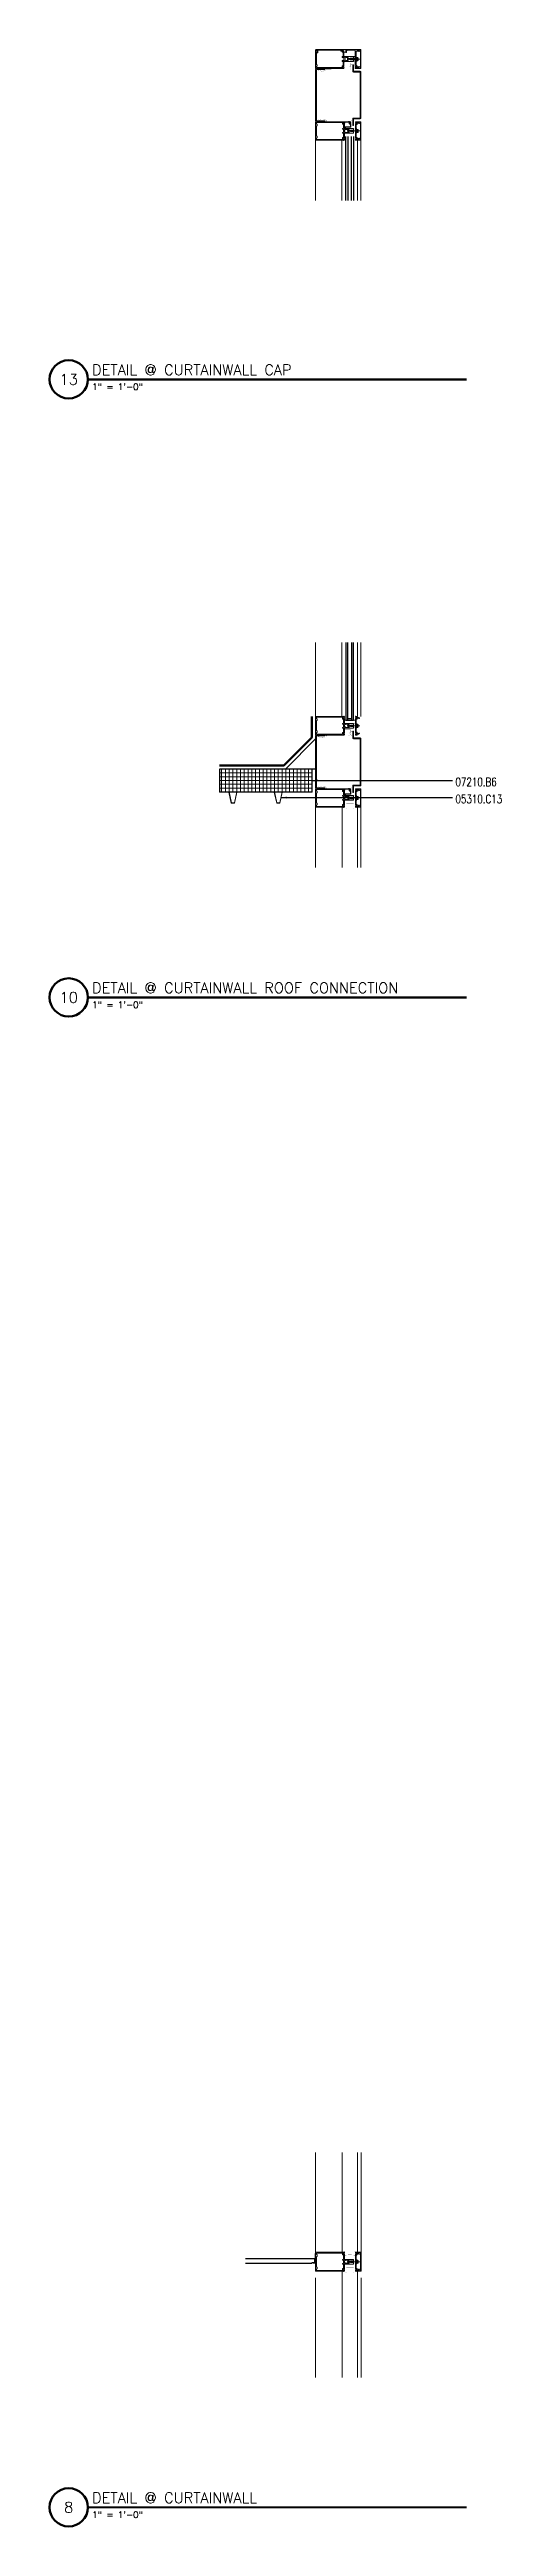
# Model space of a CAD drawing. Header units: inches. Extents: x 4066 to 5785, y 40 to 930.
# Drawn here: x 4348.6 to 4408.3, y 497 to 825.1 of the extents above; entities that cross this region are included whole.
import ezdxf
from ezdxf.enums import TextEntityAlignment as Align

# ---------------------------------------------------------------- set-up
doc = ezdxf.new("R2010")
doc.units = ezdxf.units.IN
doc.header["$LTSCALE"] = 0.5
doc.header["$MEASUREMENT"] = 0
doc.layers.get('0').update_dxf_attribs({"lineweight": 18})
for name, color, linetype, lineweight in [('A-Anno-Note', 231, 'Continuous', 25), ('A-Detl-Fine', 90, 'Continuous', 18), ('A-Detl-Medm', 31, 'Continuous', 25), ('A-Detl-Patt', 190, 'Continuous', 18), ('A-Detl-Thin', 150, 'Continuous', 18), ('A-Detl-Wide', 213, 'Continuous', 50), ('G-Anno-Ttlb', 213, 'Continuous', 50)]:
    doc.layers.add(name, color=color, linetype=linetype, lineweight=lineweight)
doc.styles.add('Arch-Dim', font='romans.shx', dxfattribs={"width": 0.75})
doc.styles.add('RomanS', font='romans.shx')
doc.dimstyles.new('Aec-Arch-I-96', dxfattribs={"dimscale": 96, "dimtxt": 0.09375, "dimasz": 0.0625, "dimexe": 0.0625, "dimexo": 0.0625, "dimgap": 0.03125, "dimtad": 1, "dimdec": 4, "dimzin": 3, "dimdsep": 46, "dimlunit": 4, "dimtxsty": 'Arch-Dim', "dimblk": 'ARCHTICK', "dimcen": 0.09375, "dimazin": 2, "dimtfac": 0.75, "dimtdec": 4, "dimtix": 1, "dimtmove": 2, "dimatfit": 2, "dimfxl": 1, "dimtolj": 1, "dimtzin": 0, "dimarcsym": 0})

msp = doc.modelspace()

# ---------------------------------------------------------------- texts
at = {"layer": 'A-Anno-Note', "char_height": 1.125, "attachment_point": 1, "style": 'Arch-Dim'}
for s, insert in [('07210.B6', (4402.26784, 728.67021)), ('05310.C13', (4402.26784, 726.40526))]:
    msp.add_mtext(s, dxfattribs=dict(at, insert=insert))

# ---------------------------------------------------------------- blocks, each defined once
blk = doc.blocks.new('Anno_Title_A1')
at = {"color": 0, "linetype": 'ByBlock', "lineweight": -2}
blk.add_circle((0, 0), 2.25, dxfattribs=at)
blk.add_circle((0, 0), 2.25, dxfattribs=at)
at = {"color": 0, "linetype": 'ByBlock', "lineweight": -2, "style": 'RomanS'}
blk.add_attdef('NUMBER', text='', height=1.25, dxfattribs=at).set_placement((0, 0), align=Align.MIDDLE)
blk = doc.blocks.new('Anno_Title_T1')
at = {"color": 0, "linetype": 'ByBlock', "lineweight": -2, "style": 'RomanS'}
blk.add_attdef('TITLE', (2.75, 0.5), '', height=1.25, dxfattribs=at)
blk.add_attdef('SCALE', text='', height=0.75, dxfattribs=at).set_placement((2.75, -0.5), align=Align.TOP_LEFT)
blk = doc.blocks.new('_ArchTick')
at = {"color": 0, "linetype": 'ByBlock', "const_width": 0.15}
blk.add_lwpolyline([(-0.5, -0.5), (0.5, 0.5)], dxfattribs=at)

# ---------------------------------------------------------------- hatches: boundary and pattern name
at = {"layer": 'A-Detl-Patt'}
h = msp.add_hatch(dxfattribs=at)
h.set_pattern_fill('ANSI37', color=256, scale=4, angle=225, style=0)
h.set_pattern_definition([(270, (4383.3241, 729.7952), (0.5, -1e-16), []), (360, (4383.3241, 729.7952), (1e-16, 0.5), [])])
h.paths.add_polyline_path([(4383.3241, 726.79521), (4383.3241, 729.79521), (4371.03348, 729.79521), (4371.03348, 726.79521)], flags=0)

# ---------------------------------------------------------------- linework, layer by layer
at = {"layer": 'A-Detl-Fine'}
for p, q in [((4387.76608, 825.11073), (4387.51608, 825.11073)), ((4387.51608, 824.75073), (4387.76608, 824.75073)), ((4389.62789, 823.83266), (4387.93408, 823.83266)), ((4388.14131, 823.86112), (4388.47631, 823.9865)), ((4388.47631, 823.73573), (4388.14131, 823.86112)), ((4389.14131, 823.9865), (4388.47631, 823.9865)), ((4389.14131, 823.73573), (4388.47631, 823.73573)), ((4389.01631, 824.17412), (4388.76631, 824.17412)), ((4389.14131, 824.11112), (4389.14131, 823.61112)), ((4389.18131, 824.11112), (4389.14131, 824.11112)), ((4389.18131, 823.61112), (4389.14131, 823.61112)), ((4389.20218, 824.07585), (4389.16218, 824.07585)), ((4389.16218, 823.57585), (4389.16218, 824.07585)), ((4389.20218, 823.57585), (4389.16218, 823.57585)), ((4389.18131, 824.11112), (4389.18131, 823.61112)), ((4389.32099, 824.06403), (4389.18131, 824.06403)), ((4389.32099, 823.96258), (4389.18131, 823.96258)), ((4389.32099, 823.75966), (4389.18131, 823.75966)), ((4389.32099, 823.6582), (4389.18131, 823.6582)), ((4389.20218, 823.57585), (4389.20218, 824.07585)), ((4389.34186, 824.02877), (4389.20218, 824.02877)), ((4389.34186, 823.92731), (4389.20218, 823.92731)), ((4389.34186, 823.72439), (4389.20218, 823.72439)), ((4389.34186, 823.62294), (4389.20218, 823.62294)), ((4389.32492, 824.04771), (4389.32492, 823.67452)), ((4389.34362, 824.04771), (4389.32492, 824.04771)), ((4389.34362, 823.67452), (4389.32492, 823.67452)), ((4389.34578, 823.63926), (4389.34578, 824.01245)), ((4389.36449, 824.01245), (4389.34578, 824.01245)), ((4389.36449, 823.63926), (4389.34578, 823.63926)), ((4389.35592, 824.0133), (4389.35592, 823.70893)), ((4389.37678, 823.67367), (4389.37678, 823.97804)), ((4389.62789, 814.33266), (4387.93408, 814.33266)), ((4388.13947, 815.61319), (4388.13947, 815.55456)), ((4389.20218, 814.57585), (4389.16218, 814.57585)), ((4389.16218, 814.07585), (4389.16218, 814.57585)), ((4389.20218, 814.07585), (4389.16218, 814.07585)), ((4389.20218, 814.07585), (4389.20218, 814.57585)), ((4389.34186, 814.52877), (4389.20218, 814.52877)), ((4389.34186, 814.42732), (4389.20218, 814.42732)), ((4389.34186, 814.2244), (4389.20218, 814.2244)), ((4389.34186, 814.12294), (4389.20218, 814.12294)), ((4389.34578, 814.13926), (4389.34578, 814.51245)), ((4389.36449, 814.51245), (4389.34578, 814.51245)), ((4389.36449, 814.13926), (4389.34578, 814.13926)), ((4389.37678, 814.17367), (4389.37678, 814.47805)), ((4387.22656, 813.05211), (4387.22656, 813.11112)), ((4387.22656, 805.10712), (4387.22656, 813.05211)), ((4389.30607, 813.05033), (4389.30607, 813.11112)), ((4389.30607, 805.10712), (4389.30607, 813.05033)), ((4387.2267, 746.55531), (4387.2267, 736.82432)), ((4389.30621, 746.55531), (4389.30621, 736.82581)), ((4387.56794, 736.29662), (4387.76646, 736.29662)), ((4389.62804, 735.54379), (4387.93423, 735.54379)), ((4389.03331, 736.29662), (4388.78899, 736.29662)), ((4389.20232, 735.78698), (4389.16232, 735.78698)), ((4389.16232, 735.28698), (4389.16232, 735.78698)), ((4389.20232, 735.28698), (4389.16232, 735.28698)), ((4389.20232, 735.28698), (4389.20232, 735.78698)), ((4389.342, 735.7399), (4389.20232, 735.7399)), ((4389.342, 735.63844), (4389.20232, 735.63844)), ((4389.342, 735.43552), (4389.20232, 735.43552)), ((4389.342, 735.33407), (4389.20232, 735.33407)), ((4389.34593, 735.35039), (4389.34593, 735.72358)), ((4389.36463, 735.72358), (4389.34593, 735.72358)), ((4389.36463, 735.35039), (4389.34593, 735.35039)), ((4389.37693, 735.3848), (4389.37693, 735.68917)), ((4389.62804, 725.98685), (4387.93423, 725.98685)), ((4388.13962, 727.26738), (4388.13962, 727.20875)), ((4389.20232, 726.23004), (4389.16232, 726.23004)), ((4389.16232, 725.73004), (4389.16232, 726.23004)), ((4389.20232, 725.73004), (4389.16232, 725.73004)), ((4389.20232, 725.73004), (4389.20232, 726.23004)), ((4389.342, 726.18296), (4389.20232, 726.18296)), ((4389.342, 726.08151), (4389.20232, 726.08151)), ((4389.342, 725.87859), (4389.20232, 725.87859)), ((4389.342, 725.77713), (4389.20232, 725.77713)), ((4389.34593, 725.79345), (4389.34593, 726.16664)), ((4389.36463, 726.16664), (4389.34593, 726.16664)), ((4389.36463, 725.79345), (4389.34593, 725.79345)), ((4389.37693, 725.82786), (4389.37693, 726.13224)), ((4387.28455, 724.7063), (4387.28455, 724.76531)), ((4387.28455, 724.7063), (4387.28455, 716.76131)), ((4389.3167, 724.7063), (4389.3167, 724.7671)), ((4389.3167, 724.7063), (4389.3167, 716.76131)), ((4387.28556, 546.56638), (4387.28556, 533.42085)), ((4389.3177, 546.56638), (4389.3177, 533.42085)), ((4387.28556, 533.42085), (4387.28556, 533.36183)), ((4389.62904, 532.11183), (4387.93523, 532.11183)), ((4389.20333, 532.35502), (4389.16333, 532.35502)), ((4389.16333, 531.85502), (4389.16333, 532.35502)), ((4389.20333, 531.85502), (4389.16333, 531.85502)), ((4389.20333, 531.85502), (4389.20333, 532.35502)), ((4389.34301, 532.30794), (4389.20333, 532.30794)), ((4389.34301, 532.20649), (4389.20333, 532.20649)), ((4389.34301, 532.00357), (4389.20333, 532.00357)), ((4389.34301, 531.90211), (4389.20333, 531.90211)), ((4389.3177, 533.42085), (4389.3177, 533.36005)), ((4389.34693, 531.91843), (4389.34693, 532.29162)), ((4389.36564, 532.29162), (4389.34693, 532.29162)), ((4389.36564, 531.91843), (4389.34693, 531.91843)), ((4389.37793, 531.95284), (4389.37793, 532.25722)), ((4387.28556, 530.80282), (4387.28556, 530.86183)), ((4387.28556, 516.77216), (4387.28556, 530.80282)), ((4389.3177, 530.80282), (4389.3177, 530.86362)), ((4389.3177, 516.77216), (4389.3177, 530.80282))]:
    msp.add_line(p, q, dxfattribs=at)
at = {"layer": 'A-Detl-Fine', "const_width": 0.01111}
for points in [[(4389.03338, 823.52679), (4388.78909, 823.52679)], [(4384.09003, 822.42371), (4384.07861, 822.41752), (4384.07094, 822.40731), (4384.06813, 822.39458)], [(4384.06813, 822.39458), (4384.07227, 822.37931), (4384.08316, 822.36843), (4384.09843, 822.36428)], [(4384.09001, 822.42371), (4384.35499, 822.48949)], [(4384.09843, 822.36428), (4384.1005, 822.36436), (4384.1026, 822.36457), (4384.10458, 822.36488)], [(4384.17755, 822.38301), (4384.10462, 822.36492)], [(4384.17736, 822.38308), (4384.23704, 822.34675), (4384.30004, 822.31509), (4384.36573, 822.28843), (4384.43351, 822.2671), (4384.50274, 822.25145), (4384.57281, 822.24182), (4384.64311, 822.23853)], [(4384.2682, 822.39732), (4384.33719, 822.36311), (4384.41089, 822.33575), (4384.48758, 822.31568), (4384.56556, 822.30333), (4384.64311, 822.29912)], [(4384.36333, 822.47249), (4384.26914, 822.39722)], [(4384.35752, 822.48982), (4384.35667, 822.48978), (4384.35581, 822.48966), (4384.35499, 822.48949)], [(4384.36715, 822.48019), (4384.36583, 822.48505), (4384.36238, 822.48851), (4384.35752, 822.48982)], [(4384.36335, 822.47252), (4384.36539, 822.47464), (4384.36669, 822.47727), (4384.36715, 822.48019)], [(4384.64311, 822.29912), (4384.70715, 822.30194), (4384.77047, 822.31028), (4384.83271, 822.32394), (4384.89353, 822.34273), (4384.95256, 822.36644), (4385.00945, 822.39488), (4385.06384, 822.42786), (4385.11538, 822.46518), (4385.1637, 822.50663), (4385.20845, 822.55204)], [(4384.64311, 822.23853), (4384.70613, 822.24113), (4384.76878, 822.24879), (4384.83071, 822.26134), (4384.89155, 822.27857), (4384.95094, 822.30031), (4385.00853, 822.32637), (4385.06394, 822.35655), (4385.11682, 822.39067), (4385.1668, 822.42854), (4385.21353, 822.46997), (4385.25663, 822.51478)], [(4384.86584, 822.55054), (4384.86584, 822.58084)], [(4385.20866, 822.55054), (4384.86584, 822.55054)], [(4384.89614, 822.61112), (4384.88088, 822.60698), (4384.87, 822.59611), (4384.86586, 822.58084)], [(4384.89614, 822.61112), (4385.84307, 822.61112)], [(4385.84307, 822.51341), (4385.25672, 822.51341)], [(4385.84307, 822.61112), (4385.84307, 822.51341)], [(4388.13947, 822.61075), (4388.25246, 822.61075)], [(4388.13947, 822.55211), (4388.13947, 822.61075)], [(4388.66717, 822.47733), (4388.13947, 822.55211)], [(4388.42286, 823.07981), (4388.66717, 823.07981)], [(4389.03363, 822.9633), (4388.78931, 822.9633)], [(4388.78931, 822.61152), (4389.03363, 822.61152)], [(4389.25462, 822.61868), (4389.2409, 822.55753), (4389.23267, 822.49517), (4389.22993, 822.4322)], [(4389.22993, 822.4322), (4389.23267, 822.36923), (4389.2409, 822.30687), (4389.25462, 822.24572)], [(4384.09843, 815.80102), (4384.08316, 815.79687), (4384.07227, 815.78599), (4384.06813, 815.77072)], [(4384.06813, 815.77072), (4384.07094, 815.75799), (4384.07861, 815.74778), (4384.09003, 815.7416)], [(4384.09001, 815.7416), (4384.35499, 815.67582)], [(4384.10458, 815.80042), (4384.1026, 815.80074), (4384.1005, 815.80094), (4384.09843, 815.80102)], [(4384.17755, 815.7823), (4384.10462, 815.8004)], [(4384.64311, 815.92677), (4384.57281, 815.92348), (4384.50274, 815.91385), (4384.43351, 815.8982), (4384.36573, 815.87688), (4384.30004, 815.85021), (4384.23704, 815.81855), (4384.17736, 815.78222)], [(4384.64311, 815.86619), (4384.56471, 815.86197), (4384.48716, 815.84962), (4384.41132, 815.82955), (4384.33804, 815.8022), (4384.2682, 815.76799)], [(4384.36333, 815.69282), (4384.26914, 815.76808)], [(4384.35499, 815.67583), (4384.35581, 815.67566), (4384.35667, 815.67554), (4384.35752, 815.6755)], [(4384.35752, 815.6755), (4384.36238, 815.67681), (4384.36583, 815.68027), (4384.36715, 815.68513)], [(4384.36715, 815.68513), (4384.36668, 815.68806), (4384.36537, 815.69068), (4384.36332, 815.6928)], [(4385.25663, 815.65374), (4385.2128, 815.69847), (4385.16563, 815.7397), (4385.11542, 815.77726), (4385.06252, 815.811), (4385.00722, 815.84076), (4384.94986, 815.86638), (4384.89074, 815.8877), (4384.83019, 815.90455), (4384.76852, 815.91679), (4384.70606, 815.92425), (4384.64311, 815.92677)], [(4385.20845, 815.61624), (4385.1637, 815.66156), (4385.11538, 815.7028), (4385.06384, 815.73978), (4385.00945, 815.77235), (4384.95256, 815.80036), (4384.89353, 815.82363), (4384.83271, 815.84201), (4384.77047, 815.85533), (4384.70715, 815.86345), (4384.64311, 815.86619)], [(4385.20866, 815.61477), (4384.86584, 815.61477)], [(4384.86584, 815.61477), (4384.86584, 815.58447)], [(4384.89614, 815.55418), (4384.88088, 815.55833), (4384.87, 815.5692), (4384.86586, 815.58447)], [(4384.89614, 815.55418), (4385.84307, 815.55418)], [(4385.84307, 815.65191), (4385.25672, 815.65191)], [(4385.84307, 815.55418), (4385.84307, 815.65191)], [(4388.66717, 815.68799), (4388.13947, 815.61319)], [(4388.13947, 815.55456), (4388.25246, 815.55456)], [(4388.42286, 815.08549), (4388.66717, 815.08549)], [(4389.03338, 814.63853), (4388.78909, 814.63853)], [(4388.78909, 814.02679), (4389.03338, 814.02679)], [(4388.78931, 815.55381), (4389.03363, 815.55381)], [(4389.03363, 815.202), (4388.78931, 815.202)], [(4389.25462, 815.9196), (4389.2409, 815.85846), (4389.23267, 815.79609), (4389.22993, 815.73312)], [(4389.22993, 815.73312), (4389.23267, 815.67015), (4389.2409, 815.60779), (4389.25462, 815.54664)], [(4387.75426, 812.97733), (4387.22656, 813.05211)], [(4387.5678, 813.57982), (4387.81211, 813.57982)], [(4388.77836, 812.97555), (4389.30607, 813.05033)], [(4389.03316, 813.57982), (4388.78884, 813.57982)], [(4387.7667, 736.8991), (4387.239, 736.82432)], [(4387.239, 736.82432), (4387.239, 736.76568)], [(4387.239, 736.76568), (4387.35199, 736.76568)], [(4388.77851, 736.90059), (4389.30621, 736.82581)], [(4388.78924, 735.84966), (4389.03353, 735.84966)], [(4389.03353, 735.23792), (4388.78924, 735.23792)], [(4389.30621, 736.76717), (4389.19322, 736.76717)], [(4389.30621, 736.82581), (4389.30621, 736.76717)], [(4384.08987, 734.13484), (4384.07846, 734.12865), (4384.07078, 734.11844), (4384.06797, 734.10571)], [(4384.06797, 734.10571), (4384.07212, 734.09044), (4384.083, 734.07956), (4384.09827, 734.07542)], [(4384.08986, 734.13484), (4384.35484, 734.20062)], [(4384.09827, 734.07542), (4384.10035, 734.07549), (4384.10244, 734.0757), (4384.10443, 734.07601)], [(4384.17739, 734.09414), (4384.10446, 734.07605)], [(4384.1772, 734.09421), (4384.23689, 734.05788), (4384.29988, 734.02622), (4384.36558, 733.99956), (4384.43335, 733.97823), (4384.50258, 733.96259), (4384.57266, 733.95295), (4384.64296, 733.94966)], [(4384.26805, 734.10845), (4384.33703, 734.07424), (4384.41073, 734.04688), (4384.48743, 734.02682), (4384.56541, 734.01446), (4384.64296, 734.01025)], [(4384.36318, 734.18362), (4384.26899, 734.10835)], [(4384.35736, 734.20095), (4384.35652, 734.20091), (4384.35566, 734.20079), (4384.35484, 734.20062)], [(4384.36699, 734.19133), (4384.36568, 734.19618), (4384.36222, 734.19964), (4384.35736, 734.20095)], [(4384.3632, 734.18366), (4384.36524, 734.18577), (4384.36654, 734.1884), (4384.36699, 734.19133)], [(4384.64296, 734.01025), (4384.70699, 734.01307), (4384.77031, 734.02141), (4384.83256, 734.03507), (4384.89337, 734.05386), (4384.95241, 734.07757), (4385.0093, 734.10601), (4385.06369, 734.13899), (4385.11522, 734.17631), (4385.16354, 734.21777), (4385.20829, 734.26317)], [(4384.64296, 733.94966), (4384.70597, 733.95226), (4384.76863, 733.95993), (4384.83055, 733.97247), (4384.8914, 733.98971), (4384.95079, 734.01144), (4385.00837, 734.0375), (4385.06378, 734.06768), (4385.11666, 734.1018), (4385.16664, 734.13967), (4385.21337, 734.1811), (4385.25648, 734.22591)], [(4384.86569, 734.26167), (4384.86569, 734.29197)], [(4385.2085, 734.26167), (4384.86569, 734.26167)], [(4384.89599, 734.32225), (4384.88072, 734.31811), (4384.86985, 734.30724), (4384.86571, 734.29197)], [(4384.89599, 734.32225), (4385.84291, 734.32225)], [(4385.84291, 734.22454), (4385.25657, 734.22454)], [(4385.84291, 734.32225), (4385.84291, 734.22454)], [(4388.13962, 734.32188), (4388.25261, 734.32188)], [(4388.13962, 734.26324), (4388.13962, 734.32188)], [(4388.66732, 734.18846), (4388.13962, 734.26324)], [(4388.42301, 734.79094), (4388.66732, 734.79094)], [(4389.03377, 734.67444), (4388.78946, 734.67444)], [(4388.78946, 734.32265), (4389.03377, 734.32265)], [(4389.25477, 734.32981), (4389.24105, 734.26866), (4389.23282, 734.2063), (4389.23008, 734.14333)], [(4389.23008, 734.14333), (4389.23282, 734.08036), (4389.24105, 734.018), (4389.25477, 733.95685)], [(4384.09827, 727.45521), (4384.083, 727.45106), (4384.07212, 727.44018), (4384.06797, 727.42491)], [(4384.06797, 727.42491), (4384.07078, 727.41218), (4384.07846, 727.40197), (4384.08987, 727.39579)], [(4384.08986, 727.39579), (4384.35484, 727.33001)], [(4384.10443, 727.45461), (4384.10244, 727.45493), (4384.10035, 727.45513), (4384.09827, 727.45521)], [(4384.17739, 727.43649), (4384.10446, 727.45459)], [(4384.64296, 727.58096), (4384.57266, 727.57767), (4384.50258, 727.56804), (4384.43335, 727.55239), (4384.36558, 727.53107), (4384.29988, 727.5044), (4384.23689, 727.47274), (4384.1772, 727.43641)], [(4384.64296, 727.52038), (4384.56455, 727.51616), (4384.487, 727.50381), (4384.41116, 727.48374), (4384.33789, 727.45639), (4384.26805, 727.42218)], [(4384.36318, 727.34701), (4384.26899, 727.42227)], [(4384.35484, 727.33002), (4384.35566, 727.32985), (4384.35652, 727.32973), (4384.35736, 727.32969)], [(4384.35736, 727.32969), (4384.36222, 727.331), (4384.36568, 727.33446), (4384.36699, 727.33932)], [(4384.36699, 727.33932), (4384.36653, 727.34225), (4384.36521, 727.34487), (4384.36316, 727.34699)], [(4385.25648, 727.30793), (4385.21265, 727.35266), (4385.16547, 727.39389), (4385.11527, 727.43145), (4385.06236, 727.46519), (4385.00707, 727.49495), (4384.9497, 727.52057), (4384.89058, 727.54189), (4384.83003, 727.55874), (4384.76837, 727.57098), (4384.7059, 727.57844), (4384.64296, 727.58096)], [(4385.20829, 727.27043), (4385.16354, 727.31575), (4385.11522, 727.35699), (4385.06369, 727.39397), (4385.0093, 727.42654), (4384.95241, 727.45455), (4384.89337, 727.47782), (4384.83256, 727.4962), (4384.77031, 727.50952), (4384.70699, 727.51764), (4384.64296, 727.52038)], [(4385.2085, 727.26896), (4384.86569, 727.26896)], [(4384.86569, 727.26896), (4384.86569, 727.23866)], [(4384.89599, 727.20837), (4384.88072, 727.21252), (4384.86985, 727.22339), (4384.86571, 727.23866)], [(4384.89599, 727.20837), (4385.84291, 727.20837)], [(4385.84291, 727.3061), (4385.25657, 727.3061)], [(4385.84291, 727.20837), (4385.84291, 727.3061)], [(4387.56794, 725.23401), (4387.81226, 725.23401)], [(4388.66732, 727.34218), (4388.13962, 727.26738)], [(4388.13962, 727.20875), (4388.25261, 727.20875)], [(4388.42301, 726.73968), (4388.66732, 726.73968)], [(4389.03331, 725.23401), (4388.78899, 725.23401)], [(4389.03353, 726.29272), (4388.78924, 726.29272)], [(4388.78924, 725.68098), (4389.03353, 725.68098)], [(4388.78946, 727.208), (4389.03377, 727.208)], [(4389.03377, 726.85619), (4388.78946, 726.85619)], [(4389.25477, 727.57379), (4389.24105, 727.51265), (4389.23282, 727.45028), (4389.23008, 727.38731)], [(4389.23008, 727.38731), (4389.23282, 727.32434), (4389.24105, 727.26198), (4389.25477, 727.20083)], [(4387.81226, 724.63152), (4387.28455, 724.7063)], [(4388.78899, 724.63152), (4389.3167, 724.7063)], [(4387.81327, 533.49563), (4387.28556, 533.42085)], [(4387.56895, 532.89314), (4387.81327, 532.89314)], [(4388.79, 533.49563), (4389.3177, 533.42085)], [(4389.03431, 532.89314), (4388.79, 532.89314)], [(4389.03454, 532.4177), (4388.79024, 532.4177)], [(4388.79024, 531.80596), (4389.03454, 531.80596)], [(4387.81327, 530.72804), (4387.28556, 530.80282)], [(4387.56895, 531.33053), (4387.81327, 531.33053)], [(4389.03431, 531.33053), (4388.79, 531.33053)], [(4388.79, 530.72804), (4389.3177, 530.80282)]]:
    msp.add_lwpolyline(points, dxfattribs=at)
at = {"layer": 'A-Detl-Fine', "linetype": 'Continuous', "const_width": 0.01111}
for points in [[(4388.78909, 814.63853), (4388.78909, 814.57745)], [(4388.78909, 814.08786), (4388.78909, 814.02679)], [(4388.78924, 726.29272), (4388.78924, 726.23164)], [(4388.78924, 725.74205), (4388.78924, 725.68098)], [(4388.79024, 532.4177), (4388.79024, 532.35662)], [(4388.79024, 531.86703), (4388.79024, 531.80596)]]:
    msp.add_lwpolyline(points, dxfattribs=at)
at = {"layer": 'A-Detl-Fine'}
for centre, radius, start, end in [((4389.30161, 824.0133), 0.05431, 290.9107, 69.0893), ((4389.19107, 823.86112), 0.16485, 322.0123, 37.9877), ((4389.30161, 823.70893), 0.05431, 290.9107, 69.0893), ((4389.21193, 823.82585), 0.16485, 322.0123, 37.9877), ((4389.32247, 823.97804), 0.05431, 290.9107, 69.0893), ((4389.32247, 823.67367), 0.05431, 290.9107, 69.0893), ((4389.21193, 814.32585), 0.16485, 322.0123, 37.9877), ((4389.32247, 814.47805), 0.05431, 290.9107, 69.0893), ((4389.32247, 814.17367), 0.05431, 290.9107, 69.0893), ((4389.32262, 735.68917), 0.05431, 290.9107, 69.0893), ((4389.21208, 735.53698), 0.16485, 322.0123, 37.9877), ((4389.32262, 735.3848), 0.05431, 290.9107, 69.0893), ((4389.32262, 726.13224), 0.05431, 290.9107, 69.0893), ((4389.21208, 725.98004), 0.16485, 322.0123, 37.9877), ((4389.32262, 725.82786), 0.05431, 290.9107, 69.0893), ((4389.32362, 532.25722), 0.05431, 290.9107, 69.0893), ((4389.21308, 532.10502), 0.16485, 322.0123, 37.9877), ((4389.32362, 531.95284), 0.05431, 290.9107, 69.0893)]:
    msp.add_arc(centre, radius, start, end, dxfattribs=at)
at = {"layer": 'A-Detl-Medm', "linetype": 'Continuous'}
for p, q in [((4387.76631, 805.10712), (4387.76631, 813.59974)), ((4388.01631, 813.59974), (4388.01631, 805.10712)), ((4388.51631, 805.10712), (4388.51631, 813.59974)), ((4388.76631, 813.59974), (4388.76631, 805.10712)), ((4387.76646, 746.55531), (4387.76646, 736.2767)), ((4388.01646, 736.2767), (4388.01646, 746.55531)), ((4388.51646, 746.55531), (4388.51646, 736.2767)), ((4388.76646, 736.2767), (4388.76646, 746.55531)), ((4387.76646, 736.2767), (4388.76646, 736.2767)), ((4388.01646, 736.52099), (4388.51646, 736.52099))]:
    msp.add_line(p, q, dxfattribs=at)
at = {"layer": 'A-Detl-Medm'}
for p, q in [((4383.64216, 532.48414), (4374.49469, 532.48414)), ((4383.26716, 531.85914), (4374.49469, 531.85914)), ((4383.64216, 531.98714), (4383.26716, 531.98714)), ((4383.26716, 531.85914), (4383.26716, 531.98714)), ((4383.64216, 531.98714), (4383.64216, 532.48414))]:
    msp.add_line(p, q, dxfattribs=at)
at = {"layer": 'A-Detl-Medm', "linetype": 'Continuous', "const_width": 0.01111}
for points in [[(4387.81187, 813.59974), (4388.78909, 813.59974)], [(4388.05616, 813.35544), (4388.54477, 813.35544)], [(4387.81201, 725.25393), (4388.78924, 725.25393)], [(4387.81201, 716.76131), (4387.81201, 725.25393)], [(4388.05631, 716.76131), (4388.05631, 725.25393)], [(4388.54492, 725.25393), (4388.54492, 716.76131)], [(4388.78924, 725.25393), (4388.78924, 716.76131)], [(4388.05631, 725.00963), (4388.54492, 725.00963)], [(4387.81302, 532.87322), (4387.81302, 546.56638)], [(4388.05732, 532.87322), (4388.05732, 546.56638)], [(4388.54593, 546.56638), (4388.54593, 532.87322)], [(4388.79024, 546.56638), (4388.79024, 532.87322)], [(4387.81302, 532.87322), (4388.79024, 532.87322)], [(4388.05732, 533.11752), (4388.54593, 533.11752)], [(4387.81302, 531.35045), (4387.81302, 516.77216)], [(4387.81302, 531.35045), (4388.79024, 531.35045)], [(4388.05732, 531.35045), (4388.05732, 516.77216)], [(4388.05732, 531.10615), (4388.54593, 531.10615)], [(4388.54593, 516.77216), (4388.54593, 531.35045)], [(4388.79024, 516.77216), (4388.79024, 531.35045)]]:
    msp.add_lwpolyline(points, dxfattribs=at)
at = {"layer": 'A-Detl-Medm'}
for points in [[(4383.76631, 733.79494), (4383.76631, 729.79521), (4379.76658, 729.79521), (4383.76631, 733.79494)], [(4383.67341, 533.17164), (4383.70466, 533.14039), (4383.70466, 531.92164), (4383.45466, 531.92164)]]:
    msp.add_lwpolyline(points, dxfattribs=at)
msp.add_lwpolyline([(4383.3241, 726.79521), (4383.3241, 729.79521), (4371.03348, 729.79521), (4371.03348, 726.79521), (4383.3241, 726.79521)], close=True, dxfattribs=at)
at = {"layer": 'A-Detl-Thin'}
for p, q in [((4383.76646, 822.61112), (4383.76646, 825.08005)), ((4383.78353, 825.08712), (4383.91734, 824.95332)), ((4383.89146, 824.76912), (4383.89146, 823.11612)), ((4383.91734, 824.95332), (4383.97346, 824.79912)), ((4383.97346, 824.79912), (4383.92146, 824.79912)), ((4387.18531, 825.04112), (4387.26631, 825.04112)), ((4387.26631, 824.98112), (4387.18531, 824.98112)), ((4387.26631, 825.04112), (4387.26631, 825.09112)), ((4387.26631, 824.77612), (4387.26631, 824.98112)), ((4387.26631, 824.07912), (4387.26631, 824.14412)), ((4387.26631, 823.57812), (4387.26631, 823.64312)), ((4387.28631, 825.11112), (4387.49631, 825.11112)), ((4387.39131, 824.75612), (4387.28631, 824.75612)), ((4387.29631, 824.17412), (4387.39131, 824.17412)), ((4387.39131, 824.04912), (4387.29631, 824.04912)), ((4387.29631, 823.67312), (4387.39131, 823.67312)), ((4387.39131, 823.54812), (4387.29631, 823.54812)), ((4387.36631, 824.97512), (4387.36631, 824.88712)), ((4387.39131, 824.17412), (4387.39131, 824.75612)), ((4387.39131, 822.96612), (4387.39131, 823.54812)), ((4387.42682, 825.02512), (4387.41631, 825.02512)), ((4387.41631, 824.83712), (4387.42682, 824.83712)), ((4387.65731, 823.98912), (4387.45131, 823.98912)), ((4387.45131, 823.73312), (4387.65731, 823.73312)), ((4387.51631, 824.50112), (4387.50131, 824.48612)), ((4387.50131, 824.48612), (4387.51631, 824.47112)), ((4387.51631, 825.09112), (4387.51631, 825.00912)), ((4387.51631, 824.85312), (4387.51631, 824.50112)), ((4387.51631, 824.47112), (4387.51631, 824.12412)), ((4387.51631, 823.59812), (4387.51631, 823.25112)), ((4387.52631, 824.11412), (4387.58231, 824.11412)), ((4387.58231, 823.60812), (4387.52631, 823.60812)), ((4387.59231, 824.12412), (4387.59231, 824.16412)), ((4387.59231, 823.55812), (4387.59231, 823.59812)), ((4387.60231, 824.17412), (4388.76631, 824.17412)), ((4388.76631, 823.54812), (4387.60231, 823.54812)), ((4388.04493, 824.04912), (4387.71731, 824.04912)), ((4387.71731, 823.67312), (4388.04493, 823.67312)), ((4389.22231, 825.11112), (4387.76631, 825.11112)), ((4387.76631, 825.11112), (4387.76631, 824.74112)), ((4387.79631, 824.71112), (4387.83631, 824.71112)), ((4387.86631, 824.74112), (4387.86631, 824.95112)), ((4387.92631, 825.01112), (4388.95631, 825.01112)), ((4388.33631, 823.96112), (4388.1182, 823.90268)), ((4388.1182, 823.81957), (4388.33631, 823.76112)), ((4388.76631, 823.96112), (4388.33631, 823.96112)), ((4388.33631, 823.76112), (4388.76631, 823.76112)), ((4388.76631, 824.17412), (4388.76631, 824.13412)), ((4388.76631, 824.17412), (4388.76631, 824.11162)), ((4388.76631, 824.13412), (4388.78131, 824.11912)), ((4388.78131, 824.11912), (4388.76631, 824.10412)), ((4388.76631, 824.10412), (4388.76631, 824.03112)), ((4388.76631, 824.03112), (4388.78131, 824.01612)), ((4388.78131, 824.01612), (4388.76631, 824.00112)), ((4388.76631, 824.00112), (4388.76631, 823.96112)), ((4388.76631, 823.76112), (4388.76631, 823.72112)), ((4388.76631, 823.72112), (4388.78131, 823.70612)), ((4388.78131, 823.70612), (4388.76631, 823.69112)), ((4388.76631, 823.69112), (4388.76631, 823.61812)), ((4388.76631, 823.61812), (4388.78131, 823.60312)), ((4388.76631, 823.61062), (4388.76631, 823.54812)), ((4388.78131, 823.60312), (4388.76631, 823.58812)), ((4388.76631, 823.58812), (4388.76631, 823.54812)), ((4389.01631, 824.08612), (4389.00131, 824.07112)), ((4389.00131, 824.07112), (4389.01631, 824.05612)), ((4389.01631, 823.66612), (4389.00131, 823.65112)), ((4389.00131, 823.65112), (4389.01631, 823.63612)), ((4389.01631, 824.95112), (4389.01631, 824.08612)), ((4389.01631, 824.17412), (4389.01631, 824.11162)), ((4389.01631, 824.05612), (4389.01631, 823.66612)), ((4389.01631, 823.99412), (4389.14131, 823.99412)), ((4389.01631, 823.72812), (4389.14131, 823.72812)), ((4389.01631, 823.63612), (4389.01631, 822.86912)), ((4389.01631, 823.61062), (4389.01631, 823.54812)), ((4389.11631, 824.18612), (4389.11631, 824.91112)), ((4389.11631, 824.91112), (4389.38714, 824.91112)), ((4389.14131, 824.16112), (4389.11631, 824.18612)), ((4389.11631, 823.53612), (4389.14131, 823.56112)), ((4389.11631, 822.98512), (4389.11631, 823.53612)), ((4389.12631, 823.86112), (4389.14131, 823.87612)), ((4389.14131, 823.84612), (4389.12631, 823.86112)), ((4389.14131, 823.87612), (4389.14131, 824.16112)), ((4389.14131, 823.56112), (4389.14131, 823.84612)), ((4389.25231, 825.04112), (4389.25231, 825.08112)), ((4389.26231, 825.03112), (4389.26231, 825.05112)), ((4389.32231, 825.11112), (4389.76631, 825.11112)), ((4389.70631, 825.06112), (4389.34231, 825.06112)), ((4389.34231, 825.06112), (4389.34231, 825.03112)), ((4389.53231, 824.91968), (4389.34968, 825.02512)), ((4389.38714, 824.91112), (4389.49231, 824.8504)), ((4389.70631, 822.66112), (4389.70631, 825.06112)), ((4389.76631, 825.11112), (4389.76631, 822.61112)), ((4387.49631, 822.61112), (4383.76646, 822.61112)), ((4383.89146, 822.87112), (4383.89146, 822.74112)), ((4383.92146, 822.71112), (4387.23631, 822.71112)), ((4383.95146, 823.05612), (4383.98646, 823.05612)), ((4383.98646, 822.93112), (4383.95146, 822.93112)), ((4383.98646, 823.05612), (4383.98646, 822.93112)), ((4387.26631, 822.74112), (4387.26631, 822.94612)), ((4387.28631, 822.96612), (4387.39131, 822.96612)), ((4387.36631, 822.83512), (4387.36631, 822.74712)), ((4387.42682, 822.88512), (4387.41631, 822.88512)), ((4387.41631, 822.69712), (4387.42682, 822.69712)), ((4387.51631, 823.25112), (4387.50131, 823.23612)), ((4387.50131, 823.23612), (4387.51631, 823.22112)), ((4387.51631, 823.22112), (4387.51631, 822.86912)), ((4387.51631, 822.71312), (4387.51631, 822.63112)), ((4389.01631, 822.71312), (4389.01631, 822.63112)), ((4389.03631, 822.61112), (4389.22231, 822.61112)), ((4389.1058, 822.88512), (4389.11631, 822.88512)), ((4389.11631, 822.69712), (4389.1058, 822.69712)), ((4389.19231, 822.98512), (4389.11631, 822.98512)), ((4389.16631, 822.83512), (4389.16631, 822.74712)), ((4389.25231, 822.81112), (4389.25231, 822.92512)), ((4389.38714, 822.81112), (4389.25231, 822.81112)), ((4389.25231, 822.64112), (4389.25231, 822.68112)), ((4389.26231, 822.67112), (4389.26231, 822.69112)), ((4389.76631, 822.61112), (4389.32231, 822.61112)), ((4389.34231, 822.69112), (4389.34231, 822.66112)), ((4389.34231, 822.66112), (4389.70631, 822.66112)), ((4389.34968, 822.69712), (4389.53231, 822.80256)), ((4389.49231, 822.87185), (4389.38714, 822.81112)), ((4383.76646, 813.11112), (4383.76646, 815.55418)), ((4383.76646, 815.55418), (4387.54803, 815.55418)), ((4387.29395, 815.45645), (4383.86419, 815.45645)), ((4383.86419, 815.45645), (4383.86419, 815.3001)), ((4383.86419, 815.3001), (4383.86423, 815.3001)), ((4383.86423, 814.95319), (4383.86419, 814.95319)), ((4383.86419, 814.95319), (4383.86419, 813.71213)), ((4383.86419, 813.71213), (4383.86423, 813.71213)), ((4383.86423, 815.3001), (4383.87222, 815.27052)), ((4383.87222, 814.98278), (4383.86423, 814.95319)), ((4383.86423, 813.71213), (4383.87222, 813.68255)), ((4383.87222, 815.27052), (4383.89325, 815.24948)), ((4383.89325, 815.00381), (4383.87222, 814.98278)), ((4383.87222, 813.68255), (4383.89325, 813.66151)), ((4383.89325, 815.24948), (4383.92283, 815.24148)), ((4383.92283, 815.01181), (4383.89325, 815.00381)), ((4383.89325, 813.66151), (4383.92283, 813.65351)), ((4383.92283, 815.24148), (4383.92283, 815.24147)), ((4383.92283, 815.24147), (4383.98147, 815.24147)), ((4383.98147, 815.01183), (4383.92283, 815.01183)), ((4383.92283, 815.01183), (4383.92283, 815.01181)), ((4383.92283, 813.65351), (4383.92283, 813.65349)), ((4383.92283, 813.65349), (4383.98147, 813.65349)), ((4383.98147, 815.24147), (4383.98147, 815.01183)), ((4383.98147, 813.65349), (4383.98147, 813.42384)), ((4387.29395, 815.45643), (4387.29395, 815.45645)), ((4387.30875, 815.45244), (4387.29395, 815.45643)), ((4387.31926, 815.44192), (4387.30875, 815.45244)), ((4387.32324, 815.42714), (4387.31926, 815.44192)), ((4387.32326, 815.42714), (4387.32324, 815.42714)), ((4387.32326, 815.22682), (4387.32326, 815.42714)), ((4387.32329, 815.22682), (4387.32326, 815.22682)), ((4387.32326, 814.5799), (4387.32326, 814.61899)), ((4387.32326, 814.61899), (4387.32327, 814.61899)), ((4387.32329, 814.5799), (4387.32326, 814.5799)), ((4387.32326, 814.04634), (4387.32326, 814.08543)), ((4387.32326, 814.08543), (4387.32327, 814.08543)), ((4387.32329, 814.04634), (4387.32326, 814.04634)), ((4387.32327, 814.61899), (4387.32595, 814.62883)), ((4387.32327, 814.08543), (4387.32595, 814.09528)), ((4387.32596, 815.21697), (4387.32329, 815.22682)), ((4387.32596, 814.57005), (4387.32329, 814.5799)), ((4387.32596, 814.03649), (4387.32329, 814.04634)), ((4387.32595, 814.62883), (4387.33295, 814.63583)), ((4387.32595, 814.09528), (4387.33295, 814.10227)), ((4387.33296, 815.20997), (4387.32596, 815.21697)), ((4387.33296, 814.56304), (4387.32596, 814.57005)), ((4387.33296, 814.02949), (4387.32596, 814.03649)), ((4387.33295, 814.63583), (4387.3428, 814.6385)), ((4387.33295, 814.10227), (4387.3428, 814.10494)), ((4387.3428, 815.20729), (4387.33296, 815.20997)), ((4387.3428, 814.56037), (4387.33296, 814.56304)), ((4387.3428, 814.02681), (4387.33296, 814.02949)), ((4387.3428, 815.20727), (4387.3428, 815.20729)), ((4387.44541, 815.20727), (4387.3428, 815.20727)), ((4387.3428, 814.6385), (4387.3428, 814.63853)), ((4387.3428, 814.63853), (4387.44541, 814.63853)), ((4387.3428, 814.56035), (4387.3428, 814.56037)), ((4387.46984, 814.56035), (4387.3428, 814.56035)), ((4387.3428, 814.10494), (4387.3428, 814.10496)), ((4387.3428, 814.10496), (4387.46984, 814.10496)), ((4387.3428, 814.02679), (4387.3428, 814.02681)), ((4387.44541, 814.02679), (4387.3428, 814.02679)), ((4387.42101, 815.42129), (4387.42099, 815.42129)), ((4387.42099, 815.42129), (4387.42099, 815.33529)), ((4387.42099, 815.33529), (4387.42101, 815.33529)), ((4387.42765, 815.44595), (4387.42101, 815.42129)), ((4387.42101, 815.33529), (4387.42765, 815.31063)), ((4387.44518, 815.46348), (4387.42765, 815.44595)), ((4387.42765, 815.31063), (4387.44518, 815.29309)), ((4387.45071, 815.41317), (4387.44048, 815.39194)), ((4387.44048, 815.39194), (4387.44823, 815.37108)), ((4387.46984, 815.47014), (4387.44518, 815.46348)), ((4387.44518, 815.29309), (4387.46984, 815.28643)), ((4387.44541, 814.63853), (4387.44541, 815.20727)), ((4387.44541, 813.45805), (4387.44541, 814.02679)), ((4387.44823, 815.37108), (4387.46984, 815.36168)), ((4387.49447, 815.45095), (4387.45069, 815.41319)), ((4387.45069, 815.41319), (4387.45071, 815.41317)), ((4387.48011, 815.47014), (4387.46984, 815.47014)), ((4387.46984, 815.36168), (4387.56757, 815.36168)), ((4387.46984, 815.28643), (4387.48011, 815.28643)), ((4387.46984, 814.10496), (4387.46984, 814.56035)), ((4387.48013, 815.47012), (4387.48011, 815.47014)), ((4387.48011, 815.28645), (4387.50301, 815.28946)), ((4387.48011, 815.28643), (4387.48011, 815.28645)), ((4387.50306, 815.4671), (4387.48013, 815.47012)), ((4387.49449, 815.45092), (4387.49447, 815.45095)), ((4387.50498, 815.45448), (4387.49449, 815.45092)), ((4387.50301, 815.28946), (4387.52417, 815.29826)), ((4387.52422, 815.45828), (4387.50306, 815.4671)), ((4387.51452, 815.4501), (4387.50498, 815.45448)), ((4387.51868, 815.43984), (4387.51452, 815.4501)), ((4387.51869, 815.43984), (4387.51868, 815.43984)), ((4387.51869, 815.4203), (4387.51869, 815.43984)), ((4387.56757, 815.4203), (4387.51869, 815.4203)), ((4387.52417, 815.29826), (4387.54247, 815.31237)), ((4387.54253, 815.44414), (4387.52422, 815.45828)), ((4387.54247, 815.31237), (4387.54253, 815.31237)), ((4387.55311, 815.43985), (4387.54253, 815.4442)), ((4387.54253, 815.4442), (4387.54253, 815.44414)), ((4387.54253, 815.31237), (4387.55311, 815.31673)), ((4387.54803, 815.55418), (4387.54803, 815.55414)), ((4387.54803, 815.55414), (4387.55787, 815.55148)), ((4387.56757, 814.95808), (4387.55291, 814.94341)), ((4387.55291, 814.94341), (4387.56757, 814.92877)), ((4387.56757, 813.73656), (4387.55291, 813.7219)), ((4387.55291, 813.7219), (4387.56757, 813.70723)), ((4387.5631, 815.44397), (4387.55311, 815.43985)), ((4387.55311, 815.31673), (4387.5631, 815.3126)), ((4387.55787, 815.55148), (4387.56487, 815.54448)), ((4387.56753, 815.45451), (4387.5631, 815.44397)), ((4387.5631, 815.3126), (4387.56753, 815.30206)), ((4387.56487, 815.54448), (4387.56753, 815.53464)), ((4387.56753, 815.53464), (4387.56757, 815.53464)), ((4387.56757, 815.45451), (4387.56753, 815.45451)), ((4387.56753, 815.30206), (4387.56757, 815.30206)), ((4387.57024, 815.54449), (4387.56757, 815.53464)), ((4387.56757, 815.53464), (4387.56757, 815.45451)), ((4387.56757, 815.53464), (4387.56757, 815.4203)), ((4387.56757, 815.36169), (4387.59715, 815.36968)), ((4387.56757, 815.36168), (4387.56757, 815.36169)), ((4387.56757, 815.30206), (4387.56757, 814.95808)), ((4387.56757, 814.92877), (4387.56757, 814.58966)), ((4387.56757, 814.58966), (4387.56891, 814.58473)), ((4387.56757, 814.18314), (4387.56757, 814.48217)), ((4387.56757, 814.48217), (4387.63206, 814.48217)), ((4387.63206, 814.18314), (4387.56757, 814.18314)), ((4387.56891, 814.08057), (4387.56757, 814.07565)), ((4387.56757, 814.07565), (4387.56757, 813.73656)), ((4387.56757, 813.70723), (4387.56757, 813.36326)), ((4387.56891, 814.58473), (4387.57241, 814.58123)), ((4387.57241, 814.08408), (4387.56891, 814.08057)), ((4387.57725, 815.55149), (4387.57024, 815.54449)), ((4387.57241, 814.58123), (4387.57733, 814.5799)), ((4387.57733, 814.08541), (4387.57241, 814.08408)), ((4387.57539, 814.70693), (4387.57537, 814.70693)), ((4387.57537, 814.70693), (4387.57537, 814.59944)), ((4387.57537, 814.59944), (4387.57539, 814.59944)), ((4387.5774, 814.72214), (4387.57539, 814.70693)), ((4387.57539, 814.59944), (4387.57806, 814.58959)), ((4387.5871, 815.55416), (4387.57725, 815.55149)), ((4387.57733, 814.5799), (4387.63206, 814.5799)), ((4387.63206, 814.08543), (4387.57733, 814.08543)), ((4387.57733, 814.08543), (4387.57733, 814.08541)), ((4387.58322, 814.7362), (4387.5774, 814.72214)), ((4387.57806, 814.58959), (4387.58506, 814.58258)), ((4387.59256, 814.74838), (4387.58322, 814.7362)), ((4387.58506, 814.58258), (4387.59491, 814.57992)), ((4388.40309, 815.55418), (4387.5871, 815.55418)), ((4387.5871, 815.55418), (4387.5871, 815.55416)), ((4387.7147, 814.87054), (4387.59256, 814.7484)), ((4387.59256, 814.7484), (4387.59256, 814.74838)), ((4387.59491, 814.57992), (4387.59491, 814.5799)), ((4387.59491, 814.5799), (4387.61446, 814.5799)), ((4387.59715, 815.36968), (4387.61818, 815.3907)), ((4387.61446, 814.57993), (4387.62431, 814.58259)), ((4387.61446, 814.5799), (4387.61446, 814.57993)), ((4387.61818, 815.3907), (4387.62617, 815.42028)), ((4387.62431, 814.58259), (4387.63131, 814.58959)), ((4387.62617, 815.42028), (4387.62619, 815.4203)), ((4387.62619, 815.4203), (4387.62619, 815.49554)), ((4387.62619, 815.49554), (4388.21741, 815.49554)), ((4387.63131, 814.58959), (4387.63397, 814.59944)), ((4387.63204, 814.48218), (4387.67074, 814.48935)), ((4387.63206, 814.48217), (4387.63204, 814.48218)), ((4387.63206, 814.57992), (4387.63699, 814.58124)), ((4387.63206, 814.5799), (4387.63206, 814.57992)), ((4387.6321, 814.18312), (4387.63206, 814.18314)), ((4387.63206, 814.08539), (4387.63206, 814.08543)), ((4387.63699, 814.08407), (4387.63206, 814.08539)), ((4387.67079, 814.17592), (4387.6321, 814.18312)), ((4387.63397, 814.59944), (4387.63401, 814.59944)), ((4387.63401, 814.70693), (4387.75617, 814.82909)), ((4387.63401, 814.59944), (4387.63401, 814.70693)), ((4387.63699, 814.58124), (4387.64049, 814.58473)), ((4387.64049, 814.08057), (4387.63699, 814.08407)), ((4387.64049, 814.58473), (4387.64181, 814.58966)), ((4387.64181, 814.07565), (4387.64049, 814.08057)), ((4387.64181, 814.58966), (4387.64183, 814.58966)), ((4387.64183, 814.07565), (4387.64181, 814.07565)), ((4387.64183, 814.58966), (4387.64183, 814.62875)), ((4387.64183, 814.62875), (4387.64184, 814.62875)), ((4387.64183, 814.03656), (4387.64183, 814.07565)), ((4387.64184, 814.03656), (4387.64183, 814.03656)), ((4387.64184, 814.62875), (4387.64319, 814.63367)), ((4387.64319, 814.03163), (4387.64184, 814.03656)), ((4387.64319, 814.63367), (4387.64669, 814.63717)), ((4387.64669, 814.02814), (4387.64319, 814.03163)), ((4387.64669, 814.63717), (4387.65161, 814.6385)), ((4387.65161, 814.02679), (4387.64669, 814.02814)), ((4387.65161, 814.6385), (4387.65161, 814.63853)), ((4387.65161, 814.63853), (4388.78909, 814.63853)), ((4388.78909, 814.02679), (4387.65161, 814.02679)), ((4387.67074, 814.48935), (4387.70379, 814.50957)), ((4387.70383, 814.15568), (4387.67079, 814.17592)), ((4387.70379, 814.50957), (4387.72779, 814.54077)), ((4387.72781, 814.12447), (4387.70383, 814.15568)), ((4387.71472, 814.87054), (4387.7147, 814.87054)), ((4387.7269, 814.87988), (4387.71472, 814.87054)), ((4387.74096, 814.8857), (4387.7269, 814.87988)), ((4387.72779, 814.54077), (4387.72781, 814.5408)), ((4387.72781, 814.5408), (4388.18075, 814.5408)), ((4388.18075, 814.1245), (4387.72781, 814.1245)), ((4387.72781, 814.1245), (4387.72781, 814.12447)), ((4387.75617, 814.88771), (4387.74096, 814.8857)), ((4388.364, 814.88771), (4387.75617, 814.88771)), ((4387.75617, 814.82909), (4388.364, 814.82909)), ((4388.04587, 814.40444), (4388.02896, 814.35752)), ((4388.02896, 814.35752), (4388.02896, 814.30781)), ((4388.02896, 814.30781), (4388.04587, 814.26088)), ((4388.07971, 814.44301), (4388.04587, 814.40444)), ((4388.04587, 814.26088), (4388.07971, 814.22231)), ((4388.13045, 814.46765), (4388.07971, 814.44301)), ((4388.07971, 814.22231), (4388.13045, 814.19767)), ((4388.15575, 814.37325), (4388.12805, 814.34974)), ((4388.12805, 814.34974), (4388.12805, 814.31558)), ((4388.12805, 814.31558), (4388.15575, 814.29207)), ((4388.18833, 814.48317), (4388.13044, 814.46765)), ((4388.13044, 814.46765), (4388.13045, 814.46765)), ((4388.13045, 814.19767), (4388.13044, 814.19766)), ((4388.13044, 814.19766), (4388.18833, 814.18215)), ((4388.36888, 814.43037), (4388.15575, 814.37327)), ((4388.15575, 814.37327), (4388.15575, 814.37325)), ((4388.15575, 814.29207), (4388.15575, 814.29206)), ((4388.15575, 814.29206), (4388.36888, 814.23493)), ((4388.18075, 814.5408), (4388.18075, 814.54079)), ((4388.18075, 814.54079), (4388.2053, 814.52781)), ((4388.20529, 814.1375), (4388.18075, 814.12454)), ((4388.18075, 814.12454), (4388.18075, 814.1245)), ((4388.20868, 814.50207), (4388.18833, 814.48319)), ((4388.18833, 814.48319), (4388.18833, 814.48317)), ((4388.18833, 814.18215), (4388.18834, 814.18213)), ((4388.18834, 814.18213), (4388.20869, 814.16325)), ((4388.20869, 814.16325), (4388.20529, 814.1375)), ((4388.2053, 814.52781), (4388.20868, 814.50207)), ((4388.21741, 815.49554), (4388.21741, 815.33529)), ((4388.21741, 815.33529), (4388.21743, 815.33529)), ((4388.21743, 815.33529), (4388.23208, 815.28103)), ((4388.23208, 815.28103), (4388.27065, 815.24246)), ((4388.27065, 815.24246), (4388.32491, 815.22781)), ((4388.27605, 815.33529), (4388.27605, 815.42129)), ((4388.27605, 815.42129), (4388.27607, 815.42129)), ((4388.27607, 815.33529), (4388.27605, 815.33529)), ((4388.27607, 815.42129), (4388.28275, 815.44593)), ((4388.28275, 815.31064), (4388.27607, 815.33529)), ((4388.28275, 815.44593), (4388.30026, 815.46345)), ((4388.30026, 815.29312), (4388.28275, 815.31064)), ((4388.30026, 815.46345), (4388.32491, 815.47012)), ((4388.32491, 815.28645), (4388.30026, 815.29312)), ((4388.32491, 815.47012), (4388.32491, 815.47014)), ((4388.32491, 815.47014), (4388.33517, 815.47014)), ((4388.32491, 815.28643), (4388.32491, 815.28645)), ((4388.33517, 815.28643), (4388.32491, 815.28643)), ((4388.32491, 815.22781), (4388.32491, 815.22779)), ((4388.32491, 815.22779), (4388.364, 815.22779)), ((4388.33517, 815.47014), (4388.33519, 815.47012)), ((4388.35807, 815.28948), (4388.33517, 815.28645)), ((4388.33517, 815.28645), (4388.33517, 815.28643)), ((4388.33519, 815.47012), (4388.35811, 815.46707)), ((4388.37923, 815.29828), (4388.35807, 815.28948)), ((4388.35811, 815.46707), (4388.37927, 815.45826)), ((4388.364, 815.22779), (4388.364, 814.88771)), ((4388.364, 814.82911), (4388.39358, 814.83709)), ((4388.364, 814.82909), (4388.364, 814.82911)), ((4388.78909, 814.43037), (4388.36888, 814.43037)), ((4388.36888, 814.23493), (4388.78909, 814.23493)), ((4388.39755, 815.31239), (4388.37923, 815.29828)), ((4388.37927, 815.45826), (4388.39759, 815.44414)), ((4388.39358, 814.83709), (4388.4146, 814.85811)), ((4388.39759, 815.31237), (4388.39755, 815.31239)), ((4388.39759, 815.44414), (4388.39759, 815.4442)), ((4388.39759, 815.4442), (4388.40817, 815.43985)), ((4388.40817, 815.31673), (4388.39759, 815.31237)), ((4388.40309, 815.55414), (4388.40309, 815.55418)), ((4388.41294, 815.55149), (4388.40309, 815.55414)), ((4388.40817, 815.43985), (4388.41817, 815.44397)), ((4388.41817, 815.31261), (4388.40817, 815.31673)), ((4388.41994, 815.54448), (4388.41294, 815.55149)), ((4388.4146, 814.85811), (4388.4226, 814.88769)), ((4388.41817, 815.44397), (4388.4226, 815.45451)), ((4388.4226, 815.30206), (4388.41817, 815.31261)), ((4388.4226, 815.53464), (4388.41994, 815.54448)), ((4388.42264, 815.53464), (4388.4226, 815.53464)), ((4388.4226, 815.45451), (4388.42264, 815.45451)), ((4388.42264, 815.30206), (4388.4226, 815.30206)), ((4388.4226, 814.88769), (4388.42264, 814.88771)), ((4388.42264, 815.45451), (4388.42264, 815.53464)), ((4388.42264, 814.88771), (4388.42264, 815.30206)), ((4388.78909, 814.63853), (4388.78909, 814.59944)), ((4388.78909, 814.59944), (4388.80375, 814.58478)), ((4388.80375, 814.58478), (4388.78909, 814.57011)), ((4388.78909, 814.57011), (4388.78909, 814.49879)), ((4388.78909, 814.49879), (4388.80375, 814.48413)), ((4388.80375, 814.48413), (4388.78909, 814.46947)), ((4388.78909, 814.46947), (4388.78909, 814.43037)), ((4388.78909, 814.23493), (4388.78909, 814.19584)), ((4388.78909, 814.19584), (4388.80375, 814.18119)), ((4388.80375, 814.18119), (4388.78909, 814.16653)), ((4388.78909, 814.16653), (4388.78909, 814.09519)), ((4388.78909, 814.09519), (4388.80375, 814.08053)), ((4388.80375, 814.08053), (4388.78909, 814.06588)), ((4388.78909, 814.06588), (4388.78909, 814.02679)), ((4389.27379, 815.476), (4389.27379, 815.49554)), ((4389.27379, 815.49554), (4389.27383, 815.49554)), ((4389.27383, 815.476), (4389.27379, 815.476)), ((4389.27383, 815.49554), (4389.28184, 815.52511)), ((4389.27916, 815.45629), (4389.27383, 815.476)), ((4389.29317, 815.44228), (4389.27916, 815.45629)), ((4389.28184, 815.52511), (4389.30286, 815.54613)), ((4389.31288, 815.43694), (4389.29317, 815.44228)), ((4389.30286, 815.54613), (4389.33243, 815.55414)), ((4389.33259, 815.44227), (4389.31288, 815.43694)), ((4389.33243, 815.55414), (4389.33243, 815.55418)), ((4389.33243, 815.55418), (4389.76631, 815.55418)), ((4389.3466, 815.45628), (4389.33259, 815.44227)), ((4389.35194, 815.476), (4389.3466, 815.45628)), ((4389.35195, 815.476), (4389.35194, 815.476)), ((4389.70767, 815.50532), (4389.35195, 815.50532)), ((4389.35195, 815.50532), (4389.35195, 815.476)), ((4389.70767, 813.16), (4389.70767, 815.50532)), ((4389.76631, 815.55418), (4389.76631, 813.11112)), ((4383.76643, 805.10712), (4383.76646, 813.11112)), ((4387.54803, 813.11112), (4383.76646, 813.11112)), ((4383.86423, 813.3652), (4383.86419, 813.3652)), ((4383.86419, 813.3652), (4383.86419, 813.20886)), ((4383.86419, 813.20886), (4387.29395, 813.20886)), ((4383.87222, 813.39479), (4383.86423, 813.3652)), ((4383.89325, 813.41582), (4383.87222, 813.39479)), ((4383.92283, 813.42382), (4383.89325, 813.41582)), ((4383.98147, 813.42384), (4383.92283, 813.42384)), ((4383.92283, 813.42384), (4383.92283, 813.42382)), ((4387.29395, 813.20888), (4387.30873, 813.21287)), ((4387.29395, 813.20886), (4387.29395, 813.20888)), ((4387.30873, 813.21287), (4387.31925, 813.22338)), ((4387.31925, 813.22338), (4387.32324, 813.23816)), ((4387.32324, 813.23816), (4387.32326, 813.23816)), ((4387.32326, 813.23816), (4387.32326, 813.43851)), ((4387.32326, 813.43851), (4387.32327, 813.43851)), ((4387.32327, 813.43851), (4387.32595, 813.44835)), ((4387.32595, 813.44835), (4387.33295, 813.45535)), ((4387.33295, 813.45535), (4387.3428, 813.45801)), ((4387.3428, 813.45801), (4387.3428, 813.45805)), ((4387.3428, 813.45805), (4387.44541, 813.45805)), ((4387.42101, 813.33002), (4387.42099, 813.33002)), ((4387.42099, 813.33002), (4387.42099, 813.24404)), ((4387.42099, 813.24404), (4387.42101, 813.24404)), ((4387.42765, 813.35468), (4387.42101, 813.33002)), ((4387.42101, 813.24404), (4387.42765, 813.21938)), ((4387.44518, 813.37221), (4387.42765, 813.35468)), ((4387.42765, 813.21938), (4387.44518, 813.20185)), ((4387.46984, 813.37888), (4387.44518, 813.37221)), ((4387.44518, 813.20185), (4387.46984, 813.19518)), ((4387.48011, 813.3789), (4387.46984, 813.3789)), ((4387.46984, 813.3789), (4387.46984, 813.37888)), ((4387.46984, 813.19518), (4387.48011, 813.19518)), ((4387.48013, 813.37888), (4387.48011, 813.3789)), ((4387.48011, 813.1952), (4387.50301, 813.19822)), ((4387.48011, 813.19518), (4387.48011, 813.1952)), ((4387.50306, 813.37585), (4387.48013, 813.37888)), ((4387.50301, 813.19822), (4387.52417, 813.20701)), ((4387.52422, 813.36704), (4387.50306, 813.37585)), ((4387.52417, 813.20701), (4387.54247, 813.22112)), ((4387.54253, 813.3529), (4387.52422, 813.36704)), ((4387.54247, 813.22112), (4387.54253, 813.22111)), ((4387.55311, 813.3486), (4387.54253, 813.35295)), ((4387.54253, 813.35295), (4387.54253, 813.3529)), ((4387.54253, 813.22111), (4387.55311, 813.22546)), ((4387.55787, 813.11383), (4387.54803, 813.11116)), ((4387.54803, 813.11116), (4387.54803, 813.11112)), ((4387.5631, 813.35272), (4387.55311, 813.3486)), ((4387.55311, 813.22546), (4387.5631, 813.22134)), ((4387.56487, 813.12083), (4387.55787, 813.11383)), ((4387.56753, 813.36326), (4387.5631, 813.35272)), ((4387.5631, 813.22134), (4387.56753, 813.2108)), ((4387.56753, 813.13067), (4387.56487, 813.12083)), ((4387.56757, 813.36326), (4387.56753, 813.36326)), ((4387.56753, 813.2108), (4387.56757, 813.2108)), ((4387.56757, 813.13067), (4387.56753, 813.13067)), ((4387.56757, 813.2108), (4387.56757, 813.13067)), ((4389.27379, 813.16976), (4389.27379, 813.18931)), ((4389.27379, 813.18931), (4389.27383, 813.18931)), ((4389.27381, 813.16976), (4389.27379, 813.16976)), ((4389.28183, 813.14019), (4389.27381, 813.16976)), ((4389.27383, 813.18931), (4389.27916, 813.20902)), ((4389.27916, 813.20902), (4389.29317, 813.22303)), ((4389.30286, 813.11917), (4389.28183, 813.14019)), ((4389.29317, 813.22303), (4389.31288, 813.22836)), ((4389.33243, 813.11116), (4389.30286, 813.11917)), ((4389.31288, 813.22836), (4389.33259, 813.22302)), ((4389.33243, 813.11112), (4389.33243, 813.11116)), ((4389.76631, 813.11112), (4389.33243, 813.11112)), ((4389.33259, 813.22302), (4389.34661, 813.20902)), ((4389.34661, 813.20902), (4389.35194, 813.18931)), ((4389.35194, 813.18931), (4389.35195, 813.18931)), ((4389.35195, 813.18931), (4389.35195, 813.16)), ((4389.35195, 813.16), (4389.70767, 813.16)), ((4389.76631, 805.10712), (4389.76631, 813.11112)), ((4383.76631, 736.76531), (4383.76634, 746.55531)), ((4389.76646, 746.55531), (4389.76646, 736.76531)), ((4387.54817, 736.76531), (4383.76631, 736.76531)), ((4383.76631, 736.76531), (4383.76631, 734.32225)), ((4383.86404, 736.51123), (4383.86404, 736.66758)), ((4383.86404, 736.66758), (4387.29409, 736.66758)), ((4383.86406, 736.51123), (4383.86404, 736.51123)), ((4383.86404, 734.92324), (4383.86404, 736.16432)), ((4383.86404, 736.16432), (4383.86408, 736.16432)), ((4383.86406, 734.92324), (4383.86404, 734.92324)), ((4383.87208, 736.48166), (4383.86406, 736.51123)), ((4383.87208, 734.89367), (4383.86406, 734.92324)), ((4383.86408, 736.16432), (4383.87209, 736.19389)), ((4383.8931, 736.46064), (4383.87208, 736.48166)), ((4383.8931, 734.87265), (4383.87208, 734.89367)), ((4383.87209, 736.19389), (4383.89311, 736.21491)), ((4383.92267, 736.45263), (4383.8931, 736.46064)), ((4383.92267, 734.86464), (4383.8931, 734.87265)), ((4383.89311, 736.21491), (4383.92267, 736.22292)), ((4383.92267, 736.45259), (4383.92267, 736.45263)), ((4383.98131, 736.45259), (4383.92267, 736.45259)), ((4383.92267, 736.22292), (4383.92267, 736.22294)), ((4383.92267, 736.22294), (4383.98131, 736.22294)), ((4383.92267, 734.86462), (4383.92267, 734.86464)), ((4383.98131, 734.86462), (4383.92267, 734.86462)), ((4383.98131, 736.22294), (4383.98131, 736.45259)), ((4383.98131, 734.63497), (4383.98131, 734.86462)), ((4387.29409, 736.66758), (4387.29409, 736.66756)), ((4387.29409, 736.66756), (4387.30889, 736.66355)), ((4387.30889, 736.66355), (4387.31939, 736.65304)), ((4387.31939, 736.65304), (4387.32338, 736.63827)), ((4387.32338, 736.63827), (4387.3234, 736.63827)), ((4387.3234, 736.63827), (4387.3234, 736.43795)), ((4387.3234, 736.43795), (4387.32342, 736.43795)), ((4387.32342, 735.83012), (4387.3234, 735.83012)), ((4387.3234, 735.83012), (4387.3234, 735.79102)), ((4387.3234, 735.79102), (4387.32342, 735.79102)), ((4387.32342, 735.29654), (4387.3234, 735.29654)), ((4387.3234, 735.29654), (4387.3234, 735.25747)), ((4387.3234, 735.25747), (4387.32342, 735.25747)), ((4387.32342, 736.43795), (4387.32609, 736.4281)), ((4387.32609, 735.83997), (4387.32342, 735.83012)), ((4387.32342, 735.79102), (4387.32609, 735.78117)), ((4387.32609, 735.30639), (4387.32342, 735.29654)), ((4387.32342, 735.25747), (4387.32609, 735.24761)), ((4387.32609, 736.4281), (4387.3331, 736.42109)), ((4387.3331, 735.84697), (4387.32609, 735.83997)), ((4387.32609, 735.78117), (4387.3331, 735.77416)), ((4387.3331, 735.3134), (4387.32609, 735.30639)), ((4387.32609, 735.24761), (4387.3331, 735.24061)), ((4387.3331, 736.42109), (4387.34295, 736.41842)), ((4387.34295, 735.84964), (4387.3331, 735.84697)), ((4387.3331, 735.77416), (4387.34295, 735.77149)), ((4387.34295, 735.31607), (4387.3331, 735.3134)), ((4387.3331, 735.24061), (4387.34295, 735.23794)), ((4387.34295, 736.41842), (4387.34295, 736.4184)), ((4387.34295, 736.4184), (4387.44556, 736.4184)), ((4387.44556, 735.84966), (4387.34295, 735.84966)), ((4387.34295, 735.84966), (4387.34295, 735.84964)), ((4387.34295, 735.77149), (4387.34295, 735.77148)), ((4387.34295, 735.77148), (4387.46999, 735.77148)), ((4387.46999, 735.31608), (4387.34295, 735.31608)), ((4387.34295, 735.31608), (4387.34295, 735.31607)), ((4387.34295, 735.23794), (4387.34295, 735.23792)), ((4387.34295, 735.23792), (4387.44556, 735.23792)), ((4387.42113, 736.54641), (4387.42113, 736.6324)), ((4387.42113, 736.6324), (4387.42115, 736.6324)), ((4387.42115, 736.54641), (4387.42113, 736.54641)), ((4387.42115, 736.6324), (4387.42783, 736.65704)), ((4387.42783, 736.52177), (4387.42115, 736.54641)), ((4387.42783, 736.65704), (4387.44534, 736.67456)), ((4387.44534, 736.50425), (4387.42783, 736.52177)), ((4387.44534, 736.67456), (4387.46999, 736.68123)), ((4387.46999, 736.49758), (4387.44534, 736.50425)), ((4387.44556, 736.4184), (4387.44556, 735.84966)), ((4387.44556, 735.23792), (4387.44556, 734.66918)), ((4387.46999, 736.68123), (4387.46999, 736.68127)), ((4387.46999, 736.68127), (4387.48025, 736.68127)), ((4387.46999, 736.49756), (4387.46999, 736.49758)), ((4387.48025, 736.49756), (4387.46999, 736.49756)), ((4387.46999, 735.77148), (4387.46999, 735.31608)), ((4387.48025, 736.68127), (4387.48027, 736.68125)), ((4387.50315, 736.50061), (4387.48025, 736.49758)), ((4387.48025, 736.49758), (4387.48025, 736.49756)), ((4387.48027, 736.68125), (4387.50319, 736.6782)), ((4387.52431, 736.50941), (4387.50315, 736.50061)), ((4387.50319, 736.6782), (4387.52435, 736.66939)), ((4387.54264, 736.52352), (4387.52431, 736.50941)), ((4387.52435, 736.66939), (4387.54267, 736.65527)), ((4387.54267, 736.52348), (4387.54264, 736.52352)), ((4387.54267, 736.65527), (4387.54267, 736.65533)), ((4387.54267, 736.65533), (4387.55325, 736.65097)), ((4387.55325, 736.52784), (4387.54267, 736.52348)), ((4387.54817, 736.76527), (4387.54817, 736.76531)), ((4387.55802, 736.76262), (4387.54817, 736.76527)), ((4387.55305, 736.15454), (4387.56772, 736.1692)), ((4387.56772, 736.1399), (4387.55305, 736.15454)), ((4387.55305, 734.93302), (4387.56772, 734.94769)), ((4387.56772, 734.91836), (4387.55305, 734.93302)), ((4387.55325, 736.65097), (4387.56325, 736.6551)), ((4387.56325, 736.52372), (4387.55325, 736.52784)), ((4387.56502, 736.75561), (4387.55802, 736.76262)), ((4387.56325, 736.6551), (4387.56768, 736.66564)), ((4387.56768, 736.51318), (4387.56325, 736.52372)), ((4387.56768, 736.74576), (4387.56502, 736.75561)), ((4387.56772, 736.74576), (4387.56768, 736.74576)), ((4387.56768, 736.66564), (4387.56772, 736.66564)), ((4387.56772, 736.51318), (4387.56768, 736.51318)), ((4387.56772, 736.66564), (4387.56772, 736.74576)), ((4387.56772, 736.1692), (4387.56772, 736.51318)), ((4387.56772, 735.80079), (4387.56772, 736.1399)), ((4387.56906, 735.79586), (4387.56772, 735.80079)), ((4387.63221, 735.69329), (4387.56772, 735.69329)), ((4387.56772, 735.69329), (4387.56772, 735.39427)), ((4387.56772, 735.39427), (4387.63221, 735.39427)), ((4387.56772, 735.28677), (4387.56906, 735.2917)), ((4387.56772, 734.94769), (4387.56772, 735.28677)), ((4387.56772, 734.57439), (4387.56772, 734.91836)), ((4387.57256, 735.79237), (4387.56906, 735.79586)), ((4387.56906, 735.2917), (4387.57256, 735.29519)), ((4387.57748, 735.79102), (4387.57256, 735.79237)), ((4387.57256, 735.29519), (4387.57748, 735.29652)), ((4387.63221, 735.79102), (4387.57748, 735.79102)), ((4387.57748, 735.29652), (4387.57748, 735.29654)), ((4387.57748, 735.29654), (4387.63221, 735.29654)), ((4387.67087, 735.70052), (4387.63219, 735.69331)), ((4387.63219, 735.69331), (4387.63221, 735.69329)), ((4387.63713, 735.79237), (4387.63221, 735.79104)), ((4387.63221, 735.79104), (4387.63221, 735.79102)), ((4387.63221, 735.39427), (4387.63225, 735.39425)), ((4387.63221, 735.29654), (4387.63221, 735.29652)), ((4387.63221, 735.29652), (4387.63713, 735.29519)), ((4387.63225, 735.39425), (4387.67093, 735.38702)), ((4387.64063, 735.79587), (4387.63713, 735.79237)), ((4387.63713, 735.29519), (4387.64063, 735.2917)), ((4387.64196, 735.80079), (4387.64063, 735.79587)), ((4387.64063, 735.2917), (4387.64196, 735.28677)), ((4387.64198, 735.80079), (4387.64196, 735.80079)), ((4387.64196, 735.28677), (4387.64198, 735.28677)), ((4387.64199, 735.83988), (4387.64198, 735.83988)), ((4387.64198, 735.83988), (4387.64198, 735.80079)), ((4387.64198, 735.28677), (4387.64198, 735.24768)), ((4387.64198, 735.24768), (4387.64199, 735.24768)), ((4387.64333, 735.84481), (4387.64199, 735.83988)), ((4387.64199, 735.24768), (4387.64333, 735.24276)), ((4387.64683, 735.84831), (4387.64333, 735.84481)), ((4387.64333, 735.24276), (4387.64683, 735.23925)), ((4387.65175, 735.84964), (4387.64683, 735.84831)), ((4387.64683, 735.23925), (4387.65175, 735.23792)), ((4388.78924, 735.84966), (4387.65175, 735.84966)), ((4387.65175, 735.84966), (4387.65175, 735.84964)), ((4387.65175, 735.23792), (4388.78924, 735.23792)), ((4387.70391, 735.72074), (4387.67087, 735.70052)), ((4387.67093, 735.38702), (4387.70395, 735.36678)), ((4387.72794, 735.75191), (4387.70391, 735.72074)), ((4387.70395, 735.36678), (4387.72796, 735.33559)), ((4387.72796, 735.75193), (4387.72794, 735.75191)), ((4388.1809, 735.75193), (4387.72796, 735.75193)), ((4387.72796, 735.33563), (4388.1809, 735.33563)), ((4387.72796, 735.33559), (4387.72796, 735.33563)), ((4388.02915, 735.56862), (4388.04606, 735.61551)), ((4388.02915, 735.51896), (4388.02915, 735.56862)), ((4388.04606, 735.47207), (4388.02915, 735.51896)), ((4388.04606, 735.61551), (4388.07987, 735.65408)), ((4388.07987, 735.4335), (4388.04606, 735.47207)), ((4388.07987, 735.65408), (4388.1306, 735.67878)), ((4388.1306, 735.4088), (4388.07987, 735.4335)), ((4388.12821, 735.56085), (4388.15589, 735.58438)), ((4388.12821, 735.52673), (4388.12821, 735.56085)), ((4388.15589, 735.5032), (4388.12821, 735.52673)), ((4388.13059, 735.67878), (4388.18848, 735.69431)), ((4388.1306, 735.67878), (4388.13059, 735.67878)), ((4388.13059, 735.40878), (4388.1306, 735.4088)), ((4388.18848, 735.39328), (4388.13059, 735.40878)), ((4388.15589, 735.5844), (4388.36903, 735.6415)), ((4388.15589, 735.58438), (4388.15589, 735.5844)), ((4388.15589, 735.50316), (4388.15589, 735.5032)), ((4388.36903, 735.44606), (4388.15589, 735.50316)), ((4388.1809, 735.75191), (4388.1809, 735.75193)), ((4388.20545, 735.73895), (4388.1809, 735.75191)), ((4388.1809, 735.33567), (4388.20545, 735.34862)), ((4388.1809, 735.33563), (4388.1809, 735.33567)), ((4388.18848, 735.69432), (4388.20884, 735.71318)), ((4388.18848, 735.69431), (4388.18848, 735.69432)), ((4388.18849, 735.39326), (4388.18848, 735.39328)), ((4388.20885, 735.37439), (4388.18849, 735.39326)), ((4388.20884, 735.71318), (4388.20545, 735.73895)), ((4388.20545, 735.34862), (4388.20885, 735.37439)), ((4388.36903, 735.6415), (4388.78924, 735.6415)), ((4388.78924, 735.44606), (4388.36903, 735.44606)), ((4388.78924, 735.81057), (4388.78924, 735.84966)), ((4388.8039, 735.7959), (4388.78924, 735.81057)), ((4388.78924, 735.78124), (4388.8039, 735.7959)), ((4388.78924, 735.7099), (4388.78924, 735.78124)), ((4388.8039, 735.69526), (4388.78924, 735.7099)), ((4388.78924, 735.68059), (4388.8039, 735.69526)), ((4388.78924, 735.6415), (4388.78924, 735.68059)), ((4388.78924, 735.40697), (4388.78924, 735.44606)), ((4388.8039, 735.39231), (4388.78924, 735.40697)), ((4388.78924, 735.37766), (4388.8039, 735.39231)), ((4388.78924, 735.30632), (4388.78924, 735.37766)), ((4388.8039, 735.29166), (4388.78924, 735.30632)), ((4388.78924, 735.27699), (4388.8039, 735.29166)), ((4388.78924, 735.23792), (4388.78924, 735.27699)), ((4383.76631, 734.32225), (4387.54817, 734.32225)), ((4383.86404, 734.41998), (4383.86404, 734.57633)), ((4383.86404, 734.57633), (4383.86408, 734.57633)), ((4387.29409, 734.41998), (4383.86404, 734.41998)), ((4383.86408, 734.57633), (4383.87209, 734.6059)), ((4383.87209, 734.6059), (4383.89311, 734.62692)), ((4383.89311, 734.62692), (4383.92267, 734.63493)), ((4383.92267, 734.63493), (4383.92267, 734.63497)), ((4383.92267, 734.63497), (4383.98131, 734.63497)), ((4387.30887, 734.424), (4387.29409, 734.42)), ((4387.29409, 734.42), (4387.29409, 734.41998)), ((4387.31938, 734.43451), (4387.30887, 734.424)), ((4387.32338, 734.44929), (4387.31938, 734.43451)), ((4387.3234, 734.44929), (4387.32338, 734.44929)), ((4387.32342, 734.64964), (4387.3234, 734.64964)), ((4387.3234, 734.64964), (4387.3234, 734.44929)), ((4387.32609, 734.65949), (4387.32342, 734.64964)), ((4387.3331, 734.66649), (4387.32609, 734.65949)), ((4387.34295, 734.66916), (4387.3331, 734.66649)), ((4387.44556, 734.66918), (4387.34295, 734.66918)), ((4387.34295, 734.66918), (4387.34295, 734.66916)), ((4387.42113, 734.45517), (4387.42113, 734.54115)), ((4387.42113, 734.54115), (4387.42115, 734.54115)), ((4387.42115, 734.45517), (4387.42113, 734.45517)), ((4387.42115, 734.54115), (4387.42783, 734.56579)), ((4387.42783, 734.43052), (4387.42115, 734.45517)), ((4387.42783, 734.56579), (4387.44534, 734.58331)), ((4387.44534, 734.41301), (4387.42783, 734.43052)), ((4387.44534, 734.58331), (4387.46999, 734.58999)), ((4387.46999, 734.40633), (4387.44534, 734.41301)), ((4387.46999, 734.58999), (4387.46999, 734.59002)), ((4387.46999, 734.59002), (4387.48025, 734.59002)), ((4387.46999, 734.40629), (4387.46999, 734.40633)), ((4387.48025, 734.40629), (4387.46999, 734.40629)), ((4387.48025, 734.59002), (4387.48027, 734.58999)), ((4387.50315, 734.40934), (4387.48025, 734.40631)), ((4387.48025, 734.40631), (4387.48025, 734.40629)), ((4387.48027, 734.58999), (4387.50319, 734.58693)), ((4387.52431, 734.41815), (4387.50315, 734.40934)), ((4387.50319, 734.58693), (4387.52435, 734.57812)), ((4387.54264, 734.43225), (4387.52431, 734.41815)), ((4387.52435, 734.57812), (4387.54267, 734.56401)), ((4387.54267, 734.43223), (4387.54264, 734.43225)), ((4387.54267, 734.56401), (4387.54267, 734.56408)), ((4387.54267, 734.56408), (4387.55325, 734.55973)), ((4387.55325, 734.43659), (4387.54267, 734.43223)), ((4387.54817, 734.32229), (4387.55802, 734.32495)), ((4387.54817, 734.32225), (4387.54817, 734.32229)), ((4387.55325, 734.55973), (4387.56325, 734.56385)), ((4387.56325, 734.43247), (4387.55325, 734.43659)), ((4387.55802, 734.32495), (4387.56502, 734.33195)), ((4387.56325, 734.56385), (4387.56768, 734.57439)), ((4387.56768, 734.42193), (4387.56325, 734.43247)), ((4387.56502, 734.33195), (4387.56768, 734.3418)), ((4387.56768, 734.57439), (4387.56772, 734.57439)), ((4387.56772, 734.42193), (4387.56768, 734.42193)), ((4387.56768, 734.3418), (4387.56772, 734.3418)), ((4387.56772, 734.3418), (4387.56772, 734.42193)), ((4383.76631, 724.76531), (4383.76631, 727.20837)), ((4383.76631, 727.20837), (4387.54817, 727.20837)), ((4387.29409, 727.11064), (4383.86404, 727.11064)), ((4383.86404, 727.11064), (4383.86404, 726.95429)), ((4383.86404, 726.95429), (4383.86408, 726.95429)), ((4383.86408, 726.60738), (4383.86404, 726.60738)), ((4383.86404, 726.60738), (4383.86404, 725.36632)), ((4383.86404, 725.36632), (4383.86408, 725.36632)), ((4383.86408, 725.01939), (4383.86404, 725.01939)), ((4383.86404, 725.01939), (4383.86404, 724.86305)), ((4383.86408, 726.95429), (4383.87206, 726.92471)), ((4383.87206, 726.63697), (4383.86408, 726.60738)), ((4383.86408, 725.36632), (4383.87206, 725.33674)), ((4383.87206, 725.04898), (4383.86408, 725.01939)), ((4383.87206, 726.92471), (4383.89309, 726.90367)), ((4383.89309, 726.658), (4383.87206, 726.63697)), ((4383.87206, 725.33674), (4383.89309, 725.3157)), ((4383.89309, 725.07001), (4383.87206, 725.04898)), ((4383.89309, 726.90367), (4383.92267, 726.89567)), ((4383.92267, 726.666), (4383.89309, 726.658)), ((4383.89309, 725.3157), (4383.92267, 725.3077)), ((4383.92267, 725.07801), (4383.89309, 725.07001)), ((4383.92267, 726.89567), (4383.92267, 726.89566)), ((4383.92267, 726.89566), (4383.98131, 726.89566)), ((4383.98131, 726.66602), (4383.92267, 726.66602)), ((4383.92267, 726.66602), (4383.92267, 726.666)), ((4383.92267, 725.3077), (4383.92267, 725.30768)), ((4383.92267, 725.30768), (4383.98131, 725.30768)), ((4383.98131, 725.07803), (4383.92267, 725.07803)), ((4383.92267, 725.07803), (4383.92267, 725.07801)), ((4383.98131, 726.89566), (4383.98131, 726.66602)), ((4383.98131, 725.30768), (4383.98131, 725.07803)), ((4387.29409, 727.11062), (4387.29409, 727.11064)), ((4387.30889, 727.10663), (4387.29409, 727.11062)), ((4387.31941, 727.09611), (4387.30889, 727.10663)), ((4387.32338, 727.08133), (4387.31941, 727.09611)), ((4387.3234, 727.08133), (4387.32338, 727.08133)), ((4387.3234, 726.88101), (4387.3234, 727.08133)), ((4387.32344, 726.88101), (4387.3234, 726.88101)), ((4387.3234, 726.23409), (4387.3234, 726.27318)), ((4387.3234, 726.27318), (4387.32342, 726.27318)), ((4387.32344, 726.23409), (4387.3234, 726.23409)), ((4387.3234, 725.70053), (4387.3234, 725.73962)), ((4387.3234, 725.73962), (4387.32342, 725.73962)), ((4387.32344, 725.70053), (4387.3234, 725.70053)), ((4387.3234, 724.89235), (4387.3234, 725.0927)), ((4387.3234, 725.0927), (4387.32342, 725.0927)), ((4387.32342, 726.27318), (4387.3261, 726.28302)), ((4387.32342, 725.73962), (4387.3261, 725.74947)), ((4387.32342, 725.0927), (4387.3261, 725.10254)), ((4387.3261, 726.87116), (4387.32344, 726.88101)), ((4387.3261, 726.22424), (4387.32344, 726.23409)), ((4387.3261, 725.69068), (4387.32344, 725.70053)), ((4387.3331, 726.86416), (4387.3261, 726.87116)), ((4387.3261, 726.28302), (4387.3331, 726.29002)), ((4387.3331, 726.21723), (4387.3261, 726.22424)), ((4387.3261, 725.74947), (4387.3331, 725.75646)), ((4387.3331, 725.68368), (4387.3261, 725.69068)), ((4387.3261, 725.10254), (4387.3331, 725.10954)), ((4387.34295, 726.86148), (4387.3331, 726.86416)), ((4387.3331, 726.29002), (4387.34295, 726.29269)), ((4387.34295, 726.21456), (4387.3331, 726.21723)), ((4387.3331, 725.75646), (4387.34295, 725.75913)), ((4387.34295, 725.681), (4387.3331, 725.68368)), ((4387.3331, 725.10954), (4387.34295, 725.1122)), ((4387.34295, 726.86146), (4387.34295, 726.86148)), ((4387.44556, 726.86146), (4387.34295, 726.86146)), ((4387.34295, 726.29269), (4387.34295, 726.29272)), ((4387.34295, 726.29272), (4387.44556, 726.29272)), ((4387.34295, 726.21454), (4387.34295, 726.21456)), ((4387.46999, 726.21454), (4387.34295, 726.21454)), ((4387.34295, 725.75913), (4387.34295, 725.75915)), ((4387.34295, 725.75915), (4387.46999, 725.75915)), ((4387.34295, 725.68098), (4387.34295, 725.681)), ((4387.44556, 725.68098), (4387.34295, 725.68098)), ((4387.34295, 725.1122), (4387.34295, 725.11224)), ((4387.34295, 725.11224), (4387.44556, 725.11224)), ((4387.42115, 727.07548), (4387.42113, 727.07548)), ((4387.42113, 727.07548), (4387.42113, 726.98948)), ((4387.42113, 726.98948), (4387.42115, 726.98948)), ((4387.4278, 727.10014), (4387.42115, 727.07548)), ((4387.42115, 726.98948), (4387.4278, 726.96482)), ((4387.44533, 727.11767), (4387.4278, 727.10014)), ((4387.4278, 726.96482), (4387.44533, 726.94728)), ((4387.44533, 725.0264), (4387.4278, 725.00887)), ((4387.45085, 727.06736), (4387.44063, 727.04613)), ((4387.44063, 727.04613), (4387.44838, 727.02527)), ((4387.46999, 727.12433), (4387.44533, 727.11767)), ((4387.44533, 726.94728), (4387.46999, 726.94062)), ((4387.46999, 725.03307), (4387.44533, 725.0264)), ((4387.44556, 726.29272), (4387.44556, 726.86146)), ((4387.44556, 725.11224), (4387.44556, 725.68098)), ((4387.44838, 727.02527), (4387.46999, 727.01587)), ((4387.49462, 727.10514), (4387.45083, 727.06738)), ((4387.45083, 727.06738), (4387.45085, 727.06736)), ((4387.48025, 727.12433), (4387.46999, 727.12433)), ((4387.46999, 727.01587), (4387.56772, 727.01587)), ((4387.46999, 726.94062), (4387.48025, 726.94062)), ((4387.46999, 725.75915), (4387.46999, 726.21454)), ((4387.48025, 725.03309), (4387.46999, 725.03309)), ((4387.46999, 725.03309), (4387.46999, 725.03307)), ((4387.48027, 727.12431), (4387.48025, 727.12433)), ((4387.48025, 726.94064), (4387.50316, 726.94365)), ((4387.48025, 726.94062), (4387.48025, 726.94064)), ((4387.48027, 725.03307), (4387.48025, 725.03309)), ((4387.5032, 727.12129), (4387.48027, 727.12431)), ((4387.5032, 725.03004), (4387.48027, 725.03307)), ((4387.49464, 727.10511), (4387.49462, 727.10514)), ((4387.50513, 727.10867), (4387.49464, 727.10511)), ((4387.50316, 726.94365), (4387.52432, 726.95245)), ((4387.52437, 727.11247), (4387.5032, 727.12129)), ((4387.52437, 725.02123), (4387.5032, 725.03004)), ((4387.51467, 727.10429), (4387.50513, 727.10867)), ((4387.51883, 727.09403), (4387.51467, 727.10429)), ((4387.51884, 727.09403), (4387.51883, 727.09403)), ((4387.51884, 727.07449), (4387.51884, 727.09403)), ((4387.56772, 727.07449), (4387.51884, 727.07449)), ((4387.52432, 726.95245), (4387.54262, 726.96656)), ((4387.54267, 727.09833), (4387.52437, 727.11247)), ((4387.54267, 725.00709), (4387.52437, 725.02123)), ((4387.54262, 726.96656), (4387.54267, 726.96656)), ((4387.55325, 727.09404), (4387.54267, 727.09839)), ((4387.54267, 727.09839), (4387.54267, 727.09833)), ((4387.54267, 726.96656), (4387.55325, 726.97092)), ((4387.54817, 727.20837), (4387.54817, 727.20833)), ((4387.54817, 727.20833), (4387.55802, 727.20567)), ((4387.56772, 726.61227), (4387.55305, 726.5976)), ((4387.55305, 726.5976), (4387.56772, 726.58296)), ((4387.56772, 725.39075), (4387.55305, 725.37609)), ((4387.55305, 725.37609), (4387.56772, 725.36142)), ((4387.56325, 727.09816), (4387.55325, 727.09404)), ((4387.55325, 726.97092), (4387.56325, 726.96679)), ((4387.55802, 727.20567), (4387.56502, 727.19867)), ((4387.56768, 727.1087), (4387.56325, 727.09816)), ((4387.56325, 726.96679), (4387.56768, 726.95625)), ((4387.56768, 725.01745), (4387.56325, 725.00691)), ((4387.56502, 727.19867), (4387.56768, 727.18883)), ((4387.56768, 727.18883), (4387.56772, 727.18883)), ((4387.56772, 727.1087), (4387.56768, 727.1087)), ((4387.56768, 726.95625), (4387.56772, 726.95625)), ((4387.56772, 725.01745), (4387.56768, 725.01745)), ((4387.57039, 727.19868), (4387.56772, 727.18883)), ((4387.56772, 727.18883), (4387.56772, 727.1087)), ((4387.56772, 727.18883), (4387.56772, 727.07449)), ((4387.56772, 727.01588), (4387.5973, 727.02387)), ((4387.56772, 727.01587), (4387.56772, 727.01588)), ((4387.56772, 726.95625), (4387.56772, 726.61227)), ((4387.56772, 726.58296), (4387.56772, 726.24385)), ((4387.56772, 726.24385), (4387.56905, 726.23892)), ((4387.56772, 725.83733), (4387.56772, 726.13636)), ((4387.56772, 726.13636), (4387.63221, 726.13636)), ((4387.63221, 725.83733), (4387.56772, 725.83733)), ((4387.56905, 725.73476), (4387.56772, 725.72984)), ((4387.56772, 725.72984), (4387.56772, 725.39075)), ((4387.56772, 725.36142), (4387.56772, 725.01745)), ((4387.56905, 726.23892), (4387.57256, 726.23542)), ((4387.57256, 725.73827), (4387.56905, 725.73476)), ((4387.57739, 727.20568), (4387.57039, 727.19868)), ((4387.57256, 726.23542), (4387.57748, 726.23409)), ((4387.57748, 725.7396), (4387.57256, 725.73827)), ((4387.57553, 726.36112), (4387.57552, 726.36112)), ((4387.57552, 726.36112), (4387.57552, 726.25363)), ((4387.57552, 726.25363), (4387.57553, 726.25363)), ((4387.57754, 726.37633), (4387.57553, 726.36112)), ((4387.57553, 726.25363), (4387.5782, 726.24378)), ((4387.58724, 727.20835), (4387.57739, 727.20568)), ((4387.57748, 726.23409), (4387.63221, 726.23409)), ((4387.63221, 725.73962), (4387.57748, 725.73962)), ((4387.57748, 725.73962), (4387.57748, 725.7396)), ((4387.58337, 726.39039), (4387.57754, 726.37633)), ((4387.5782, 726.24378), (4387.58521, 726.23677)), ((4387.59271, 726.40257), (4387.58337, 726.39039)), ((4387.58521, 726.23677), (4387.59506, 726.23411)), ((4388.40324, 727.20837), (4387.58724, 727.20837)), ((4387.58724, 727.20837), (4387.58724, 727.20835)), ((4387.71485, 726.52473), (4387.59271, 726.40259)), ((4387.59271, 726.40259), (4387.59271, 726.40257)), ((4387.59506, 726.23411), (4387.59506, 726.23409)), ((4387.59506, 726.23409), (4387.61461, 726.23409)), ((4387.5973, 727.02387), (4387.61832, 727.04489)), ((4387.61461, 726.23412), (4387.62446, 726.23678)), ((4387.61461, 726.23409), (4387.61461, 726.23412)), ((4387.61832, 727.04489), (4387.62632, 727.07447)), ((4387.62446, 726.23678), (4387.63146, 726.24378)), ((4387.62632, 727.07447), (4387.62634, 727.07449)), ((4387.62634, 727.07449), (4387.62634, 727.14973)), ((4387.62634, 727.14973), (4388.21756, 727.14973)), ((4387.63146, 726.24378), (4387.63412, 726.25363)), ((4387.63219, 726.13637), (4387.67088, 726.14354)), ((4387.63221, 726.13636), (4387.63219, 726.13637)), ((4387.63221, 726.23411), (4387.63714, 726.23543)), ((4387.63221, 726.23409), (4387.63221, 726.23411)), ((4387.63225, 725.83731), (4387.63221, 725.83733)), ((4387.63221, 725.73958), (4387.63221, 725.73962)), ((4387.63714, 725.73826), (4387.63221, 725.73958)), ((4387.67094, 725.83011), (4387.63225, 725.83731)), ((4387.63412, 726.25363), (4387.63416, 726.25363)), ((4387.63416, 726.36112), (4387.75631, 726.48328)), ((4387.63416, 726.25363), (4387.63416, 726.36112)), ((4387.63714, 726.23543), (4387.64063, 726.23892)), ((4387.64063, 725.73476), (4387.63714, 725.73826)), ((4387.64063, 726.23892), (4387.64196, 726.24385)), ((4387.64196, 725.72984), (4387.64063, 725.73476)), ((4387.64196, 726.24385), (4387.64198, 726.24385)), ((4387.64198, 725.72984), (4387.64196, 725.72984)), ((4387.64198, 726.24385), (4387.64198, 726.28294)), ((4387.64198, 726.28294), (4387.64199, 726.28294)), ((4387.64198, 725.69075), (4387.64198, 725.72984)), ((4387.64199, 725.69075), (4387.64198, 725.69075)), ((4387.64199, 726.28294), (4387.64333, 726.28786)), ((4387.64333, 725.68582), (4387.64199, 725.69075)), ((4387.64333, 726.28786), (4387.64683, 726.29136)), ((4387.64683, 725.68233), (4387.64333, 725.68582)), ((4387.64683, 726.29136), (4387.65175, 726.29269)), ((4387.65175, 725.68098), (4387.64683, 725.68233)), ((4387.65175, 726.29269), (4387.65175, 726.29272)), ((4387.65175, 726.29272), (4388.78924, 726.29272)), ((4388.78924, 725.68098), (4387.65175, 725.68098)), ((4387.67088, 726.14354), (4387.70393, 726.16376)), ((4387.70398, 725.80987), (4387.67094, 725.83011)), ((4387.70393, 726.16376), (4387.72794, 726.19496)), ((4387.72796, 725.77866), (4387.70398, 725.80987)), ((4387.71486, 726.52473), (4387.71485, 726.52473)), ((4387.72704, 726.53407), (4387.71486, 726.52473)), ((4387.7411, 726.53989), (4387.72704, 726.53407)), ((4387.72794, 726.19496), (4387.72796, 726.19499)), ((4387.72796, 726.19499), (4388.1809, 726.19499)), ((4388.1809, 725.77869), (4387.72796, 725.77869)), ((4387.72796, 725.77869), (4387.72796, 725.77866)), ((4387.75631, 726.5419), (4387.7411, 726.53989)), ((4388.36414, 726.5419), (4387.75631, 726.5419)), ((4387.75631, 726.48328), (4388.36414, 726.48328)), ((4388.04602, 726.05863), (4388.0291, 726.01171)), ((4388.0291, 726.01171), (4388.0291, 725.962)), ((4388.0291, 725.962), (4388.04602, 725.91507)), ((4388.07985, 726.0972), (4388.04602, 726.05863)), ((4388.04602, 725.91507), (4388.07985, 725.8765)), ((4388.1306, 726.12184), (4388.07985, 726.0972)), ((4388.07985, 725.8765), (4388.1306, 725.85186)), ((4388.15589, 726.02744), (4388.1282, 726.00393)), ((4388.1282, 726.00393), (4388.1282, 725.96977)), ((4388.1282, 725.96977), (4388.15589, 725.94626)), ((4388.18848, 726.13736), (4388.13059, 726.12184)), ((4388.13059, 726.12184), (4388.1306, 726.12184)), ((4388.1306, 725.85186), (4388.13059, 725.85185)), ((4388.13059, 725.85185), (4388.18848, 725.83634)), ((4388.36903, 726.08456), (4388.15589, 726.02746)), ((4388.15589, 726.02746), (4388.15589, 726.02744)), ((4388.15589, 725.94626), (4388.15589, 725.94625)), ((4388.15589, 725.94625), (4388.36903, 725.88912)), ((4388.1809, 726.19499), (4388.1809, 726.19498)), ((4388.1809, 726.19498), (4388.20545, 726.182)), ((4388.20544, 725.79169), (4388.1809, 725.77873)), ((4388.1809, 725.77873), (4388.1809, 725.77869)), ((4388.20883, 726.15626), (4388.18848, 726.13738)), ((4388.18848, 726.13738), (4388.18848, 726.13736)), ((4388.18848, 725.83634), (4388.18849, 725.83632)), ((4388.18849, 725.83632), (4388.20884, 725.81744)), ((4388.20884, 725.81744), (4388.20544, 725.79169)), ((4388.20545, 726.182), (4388.20883, 726.15626)), ((4388.21756, 727.14973), (4388.21756, 726.98948)), ((4388.21756, 726.98948), (4388.21758, 726.98948)), ((4388.21758, 726.98948), (4388.23223, 726.93522)), ((4388.23223, 726.93522), (4388.2708, 726.89665)), ((4388.2708, 726.89665), (4388.32505, 726.882)), ((4388.2762, 726.98948), (4388.2762, 727.07548)), ((4388.2762, 727.07548), (4388.27622, 727.07548)), ((4388.27622, 726.98948), (4388.2762, 726.98948)), ((4388.27622, 727.07548), (4388.28289, 727.10012)), ((4388.28289, 726.96483), (4388.27622, 726.98948)), ((4388.28289, 727.10012), (4388.30041, 727.11764)), ((4388.30041, 726.94731), (4388.28289, 726.96483)), ((4388.30041, 727.11764), (4388.32505, 727.12431)), ((4388.32505, 726.94064), (4388.30041, 726.94731)), ((4388.32505, 727.12431), (4388.32505, 727.12433)), ((4388.32505, 727.12433), (4388.33532, 727.12433)), ((4388.32505, 726.94062), (4388.32505, 726.94064)), ((4388.33532, 726.94062), (4388.32505, 726.94062)), ((4388.32505, 726.882), (4388.32505, 726.88198)), ((4388.32505, 726.88198), (4388.36414, 726.88198)), ((4388.33532, 727.12433), (4388.33534, 727.12431)), ((4388.35822, 726.94367), (4388.33532, 726.94064)), ((4388.33532, 726.94064), (4388.33532, 726.94062)), ((4388.33534, 727.12431), (4388.35826, 727.12126)), ((4388.37938, 726.95247), (4388.35822, 726.94367)), ((4388.35826, 727.12126), (4388.37942, 727.11245)), ((4388.36414, 726.88198), (4388.36414, 726.5419)), ((4388.36414, 726.4833), (4388.39372, 726.49128)), ((4388.36414, 726.48328), (4388.36414, 726.4833)), ((4388.78924, 726.08456), (4388.36903, 726.08456)), ((4388.36903, 725.88912), (4388.78924, 725.88912)), ((4388.3977, 726.96658), (4388.37938, 726.95247)), ((4388.37942, 727.11245), (4388.39774, 727.09833)), ((4388.39372, 726.49128), (4388.41475, 726.5123)), ((4388.39774, 726.96656), (4388.3977, 726.96658)), ((4388.39774, 727.09833), (4388.39774, 727.09839)), ((4388.39774, 727.09839), (4388.40832, 727.09404)), ((4388.40832, 726.97092), (4388.39774, 726.96656)), ((4388.40324, 727.20833), (4388.40324, 727.20837)), ((4388.41309, 727.20568), (4388.40324, 727.20833)), ((4388.40832, 727.09404), (4388.41831, 727.09816)), ((4388.41831, 726.9668), (4388.40832, 726.97092)), ((4388.42009, 727.19867), (4388.41309, 727.20568)), ((4388.41475, 726.5123), (4388.42274, 726.54188)), ((4388.41831, 727.09816), (4388.42274, 727.1087)), ((4388.42274, 726.95625), (4388.41831, 726.9668)), ((4388.42274, 727.18883), (4388.42009, 727.19867)), ((4388.42278, 727.18883), (4388.42274, 727.18883)), ((4388.42274, 727.1087), (4388.42278, 727.1087)), ((4388.42278, 726.95625), (4388.42274, 726.95625)), ((4388.42274, 726.54188), (4388.42278, 726.5419)), ((4388.42278, 727.1087), (4388.42278, 727.18883)), ((4388.42278, 726.5419), (4388.42278, 726.95625)), ((4388.78924, 726.29272), (4388.78924, 726.25363)), ((4388.78924, 726.25363), (4388.8039, 726.23897)), ((4388.8039, 726.23897), (4388.78924, 726.2243)), ((4388.78924, 726.2243), (4388.78924, 726.15298)), ((4388.78924, 726.15298), (4388.8039, 726.13832)), ((4388.8039, 726.13832), (4388.78924, 726.12366)), ((4388.78924, 726.12366), (4388.78924, 726.08456)), ((4388.78924, 725.88912), (4388.78924, 725.85003)), ((4388.78924, 725.85003), (4388.8039, 725.83538)), ((4388.8039, 725.83538), (4388.78924, 725.82072)), ((4388.78924, 725.82072), (4388.78924, 725.74938)), ((4388.78924, 725.74938), (4388.8039, 725.73472)), ((4388.8039, 725.73472), (4388.78924, 725.72007)), ((4388.78924, 725.72007), (4388.78924, 725.68098)), ((4389.27394, 727.13019), (4389.27394, 727.14973)), ((4389.27394, 727.14973), (4389.27398, 727.14973)), ((4389.27398, 727.13019), (4389.27394, 727.13019)), ((4389.27398, 727.14973), (4389.28199, 727.1793)), ((4389.27931, 727.11048), (4389.27398, 727.13019)), ((4389.29332, 727.09647), (4389.27931, 727.11048)), ((4389.28199, 727.1793), (4389.303, 727.20032)), ((4389.31303, 727.09113), (4389.29332, 727.09647)), ((4389.303, 727.20032), (4389.33257, 727.20833)), ((4389.33274, 727.09646), (4389.31303, 727.09113)), ((4389.33257, 727.20833), (4389.33257, 727.20837)), ((4389.33257, 727.20837), (4389.76646, 727.20837)), ((4389.34674, 727.11047), (4389.33274, 727.09646)), ((4389.35209, 727.13019), (4389.34674, 727.11047)), ((4389.3521, 727.13019), (4389.35209, 727.13019)), ((4389.70782, 727.15951), (4389.3521, 727.15951)), ((4389.3521, 727.15951), (4389.3521, 727.13019)), ((4389.70782, 724.81419), (4389.70782, 727.15951)), ((4389.76646, 727.20837), (4389.76646, 724.76531)), ((4387.54817, 724.76531), (4383.76631, 724.76531)), ((4383.76631, 724.76531), (4383.76646, 716.7611)), ((4383.86404, 724.86305), (4387.29409, 724.86305)), ((4387.29409, 724.86307), (4387.30888, 724.86706)), ((4387.29409, 724.86305), (4387.29409, 724.86307)), ((4387.30888, 724.86706), (4387.31939, 724.87757)), ((4387.31939, 724.87757), (4387.32338, 724.89235)), ((4387.32338, 724.89235), (4387.3234, 724.89235)), ((4387.42115, 724.98421), (4387.42113, 724.98421)), ((4387.42113, 724.98421), (4387.42113, 724.89823)), ((4387.42113, 724.89823), (4387.42115, 724.89823)), ((4387.4278, 725.00887), (4387.42115, 724.98421)), ((4387.42115, 724.89823), (4387.4278, 724.87357)), ((4387.4278, 724.87357), (4387.44533, 724.85604)), ((4387.44533, 724.85604), (4387.46999, 724.84937)), ((4387.46999, 724.84937), (4387.48025, 724.84937)), ((4387.48025, 724.84939), (4387.50316, 724.85241)), ((4387.48025, 724.84937), (4387.48025, 724.84939)), ((4387.50316, 724.85241), (4387.52432, 724.8612)), ((4387.52432, 724.8612), (4387.54262, 724.87531)), ((4387.54262, 724.87531), (4387.54267, 724.8753)), ((4387.55325, 725.00279), (4387.54267, 725.00714)), ((4387.54267, 725.00714), (4387.54267, 725.00709)), ((4387.54267, 724.8753), (4387.55325, 724.87965)), ((4387.55802, 724.76802), (4387.54817, 724.76535)), ((4387.54817, 724.76535), (4387.54817, 724.76531)), ((4387.56325, 725.00691), (4387.55325, 725.00279)), ((4387.55325, 724.87965), (4387.56325, 724.87553)), ((4387.56502, 724.77502), (4387.55802, 724.76802)), ((4387.56325, 724.87553), (4387.56768, 724.86499)), ((4387.56768, 724.78486), (4387.56502, 724.77502)), ((4387.56768, 724.86499), (4387.56772, 724.86499)), ((4387.56772, 724.78486), (4387.56768, 724.78486)), ((4387.56772, 724.86499), (4387.56772, 724.78486)), ((4389.27394, 724.82395), (4389.27394, 724.8435)), ((4389.27394, 724.8435), (4389.27398, 724.8435)), ((4389.27396, 724.82395), (4389.27394, 724.82395)), ((4389.28198, 724.79438), (4389.27396, 724.82395)), ((4389.27398, 724.8435), (4389.27931, 724.86321)), ((4389.27931, 724.86321), (4389.29332, 724.87722)), ((4389.303, 724.77336), (4389.28198, 724.79438)), ((4389.29332, 724.87722), (4389.31303, 724.88255)), ((4389.33257, 724.76535), (4389.303, 724.77336)), ((4389.31303, 724.88255), (4389.33274, 724.87721)), ((4389.33257, 724.76531), (4389.33257, 724.76535)), ((4389.76646, 724.76531), (4389.33257, 724.76531)), ((4389.33274, 724.87721), (4389.34675, 724.86321)), ((4389.34675, 724.86321), (4389.35209, 724.8435)), ((4389.35209, 724.8435), (4389.3521, 724.8435)), ((4389.3521, 724.8435), (4389.3521, 724.81419)), ((4389.3521, 724.81419), (4389.70782, 724.81419)), ((4389.76646, 724.76531), (4389.76646, 716.76131)), ((4383.76676, 546.56638), (4383.7668, 534.23948)), ((4389.76747, 546.56638), (4389.76747, 534.23944)), ((4383.76648, 533.36183), (4383.76648, 535.29933)), ((4383.76648, 530.86183), (4383.76648, 535.10913)), ((4389.76747, 533.36183), (4389.76747, 535.29933)), ((4389.76747, 530.86183), (4389.76747, 535.10913)), ((4383.76715, 530.86183), (4383.76715, 533.36183)), ((4383.76715, 533.36183), (4387.54918, 533.36183)), ((4387.2951, 533.2641), (4383.86487, 533.2641)), ((4383.86487, 533.2641), (4383.86487, 533.10776)), ((4383.86487, 533.10776), (4383.86491, 533.10776)), ((4383.86491, 532.76085), (4383.86487, 532.76085)), ((4383.86487, 532.76085), (4383.86487, 531.46284)), ((4383.86487, 531.46284), (4383.86491, 531.46284)), ((4383.86491, 533.10776), (4383.8729, 533.07817)), ((4383.8729, 532.79043), (4383.86491, 532.76085)), ((4383.86491, 531.46284), (4383.8729, 531.43326)), ((4383.8729, 533.07817), (4383.89393, 533.05713)), ((4383.89393, 532.81147), (4383.8729, 532.79043)), ((4383.89393, 533.05713), (4383.92351, 533.04913)), ((4383.92351, 532.81946), (4383.89393, 532.81147)), ((4383.92351, 533.04913), (4383.92351, 533.04912)), ((4383.92351, 533.04912), (4383.98215, 533.04912)), ((4383.98215, 532.81948), (4383.92351, 532.81948)), ((4383.92351, 532.81948), (4383.92351, 532.81946)), ((4383.98215, 533.04912), (4383.98215, 532.81948)), ((4387.2951, 533.26408), (4387.2951, 533.2641)), ((4387.3099, 533.26009), (4387.2951, 533.26408)), ((4387.32041, 533.24957), (4387.3099, 533.26009)), ((4387.32439, 533.2348), (4387.32041, 533.24957)), ((4387.32441, 533.2348), (4387.32439, 533.2348)), ((4387.32441, 533.03447), (4387.32441, 533.2348)), ((4387.32445, 533.03447), (4387.32441, 533.03447)), ((4387.32441, 532.35907), (4387.32441, 532.39816)), ((4387.32441, 532.39816), (4387.32443, 532.39816)), ((4387.32445, 532.35907), (4387.32441, 532.35907)), ((4387.32441, 531.82551), (4387.32441, 531.8646)), ((4387.32441, 531.8646), (4387.32443, 531.8646)), ((4387.32445, 531.82551), (4387.32441, 531.82551)), ((4387.32443, 532.39816), (4387.3271, 532.408)), ((4387.32443, 531.8646), (4387.3271, 531.87445)), ((4387.32711, 533.02462), (4387.32445, 533.03447)), ((4387.32711, 532.34922), (4387.32445, 532.35907)), ((4387.32711, 531.81566), (4387.32445, 531.82551)), ((4387.3271, 532.408), (4387.33411, 532.415)), ((4387.3271, 531.87445), (4387.33411, 531.88145)), ((4387.33411, 533.01762), (4387.32711, 533.02462)), ((4387.33411, 532.34222), (4387.32711, 532.34922)), ((4387.33411, 531.80866), (4387.32711, 531.81566)), ((4387.34395, 533.01495), (4387.33411, 533.01762)), ((4387.33411, 532.415), (4387.34395, 532.41767)), ((4387.34395, 532.33954), (4387.33411, 532.34222)), ((4387.33411, 531.88145), (4387.34395, 531.88411)), ((4387.34395, 531.80598), (4387.33411, 531.80866)), ((4387.34395, 533.01493), (4387.34395, 533.01495)), ((4387.44657, 533.01493), (4387.34395, 533.01493)), ((4387.34395, 532.41767), (4387.34395, 532.4177)), ((4387.34395, 532.4177), (4387.44657, 532.4177)), ((4387.34395, 532.33952), (4387.34395, 532.33954)), ((4387.47099, 532.33952), (4387.34395, 532.33952)), ((4387.34395, 531.88411), (4387.34395, 531.88413)), ((4387.34395, 531.88413), (4387.47099, 531.88413)), ((4387.34395, 531.80596), (4387.34395, 531.80598)), ((4387.44657, 531.80596), (4387.34395, 531.80596)), ((4387.42216, 533.22894), (4387.42214, 533.22894)), ((4387.42214, 533.22894), (4387.42214, 533.14294)), ((4387.42214, 533.14294), (4387.42216, 533.14294)), ((4387.42881, 533.2536), (4387.42216, 533.22894)), ((4387.42216, 533.14294), (4387.42881, 533.11828)), ((4387.44634, 533.27113), (4387.42881, 533.2536)), ((4387.42881, 533.11828), (4387.44634, 533.10075)), ((4387.47099, 533.2778), (4387.44634, 533.27113)), ((4387.44634, 533.10075), (4387.47099, 533.09408)), ((4387.44657, 532.4177), (4387.44657, 533.01493)), ((4387.44657, 531.20876), (4387.44657, 531.80596)), ((4387.48126, 533.2778), (4387.47099, 533.2778)), ((4387.47099, 533.09408), (4387.48126, 533.09408)), ((4387.47099, 531.88413), (4387.47099, 532.33952)), ((4387.48128, 533.27778), (4387.48126, 533.2778)), ((4387.48126, 533.0941), (4387.50416, 533.09711)), ((4387.48126, 533.09408), (4387.48126, 533.0941)), ((4387.50421, 533.27475), (4387.48128, 533.27778)), ((4387.50416, 533.09711), (4387.52532, 533.10591)), ((4387.52538, 533.26593), (4387.50421, 533.27475)), ((4387.52532, 533.10591), (4387.54362, 533.12002)), ((4387.54368, 533.2518), (4387.52538, 533.26593)), ((4387.54362, 533.12002), (4387.54368, 533.12002)), ((4387.55426, 533.2475), (4387.54368, 533.25185)), ((4387.54368, 533.25185), (4387.54368, 533.2518)), ((4387.54368, 533.12002), (4387.55426, 533.12438)), ((4387.54918, 533.36183), (4387.54918, 533.3618)), ((4387.54918, 533.3618), (4387.55902, 533.35913)), ((4387.56873, 532.76573), (4387.55406, 532.75106)), ((4387.55406, 532.75106), (4387.56873, 532.73642)), ((4387.56873, 531.48727), (4387.55406, 531.47261)), ((4387.55406, 531.47261), (4387.56873, 531.45794)), ((4387.56425, 533.25162), (4387.55426, 533.2475)), ((4387.55426, 533.12438), (4387.56425, 533.12026)), ((4387.55902, 533.35913), (4387.56602, 533.35213)), ((4387.56869, 533.26216), (4387.56425, 533.25162)), ((4387.56425, 533.12026), (4387.56869, 533.10972)), ((4387.56602, 533.35213), (4387.56869, 533.34229)), ((4387.56869, 533.34229), (4387.56873, 533.34229)), ((4387.56873, 533.26216), (4387.56869, 533.26216)), ((4387.56869, 533.10972), (4387.56873, 533.10972)), ((4387.56873, 533.34229), (4387.56873, 533.26216)), ((4387.56873, 533.10972), (4387.56873, 532.76573)), ((4387.56873, 532.73642), (4387.56873, 532.36883)), ((4387.56873, 532.36883), (4387.57006, 532.36391)), ((4387.56873, 531.96231), (4387.56873, 532.26134)), ((4387.56873, 532.26134), (4387.63322, 532.26134)), ((4387.63322, 531.96231), (4387.56873, 531.96231)), ((4387.57006, 531.85974), (4387.56873, 531.85482)), ((4387.56873, 531.85482), (4387.56873, 531.48727)), ((4387.57006, 532.36391), (4387.57356, 532.3604)), ((4387.57356, 531.86325), (4387.57006, 531.85974)), ((4387.57356, 532.3604), (4387.57849, 532.35907)), ((4387.57849, 531.86458), (4387.57356, 531.86325)), ((4387.57849, 532.35907), (4387.63322, 532.35907)), ((4387.63322, 531.8646), (4387.57849, 531.8646)), ((4387.57849, 531.8646), (4387.57849, 531.86458)), ((4387.6332, 532.26135), (4387.67189, 532.26852)), ((4387.63322, 532.26134), (4387.6332, 532.26135)), ((4387.63322, 532.35909), (4387.63814, 532.36041)), ((4387.63322, 532.35907), (4387.63322, 532.35909)), ((4387.63325, 531.96229), (4387.63322, 531.96231)), ((4387.63322, 531.86456), (4387.63322, 531.8646)), ((4387.63814, 531.86324), (4387.63322, 531.86456)), ((4387.67195, 531.9551), (4387.63325, 531.96229)), ((4387.63814, 532.36041), (4387.64164, 532.36391)), ((4387.64164, 531.85974), (4387.63814, 531.86324)), ((4387.64164, 532.36391), (4387.64296, 532.36883)), ((4387.64296, 531.85482), (4387.64164, 531.85974)), ((4387.64296, 532.36883), (4387.64298, 532.36883)), ((4387.64298, 531.85482), (4387.64296, 531.85482)), ((4387.64298, 532.36883), (4387.64298, 532.40792)), ((4387.64298, 532.40792), (4387.643, 532.40792)), ((4387.64298, 531.81573), (4387.64298, 531.85482)), ((4387.643, 531.81573), (4387.64298, 531.81573)), ((4387.643, 532.40792), (4387.64434, 532.41284)), ((4387.64434, 531.81081), (4387.643, 531.81573)), ((4387.64434, 532.41284), (4387.64784, 532.41634)), ((4387.64784, 531.80731), (4387.64434, 531.81081)), ((4387.64784, 532.41634), (4387.65276, 532.41767)), ((4387.65276, 531.80596), (4387.64784, 531.80731)), ((4387.65276, 532.41767), (4387.65276, 532.4177)), ((4387.65276, 532.4177), (4388.79024, 532.4177)), ((4388.79024, 531.80596), (4387.65276, 531.80596)), ((4387.67189, 532.26852), (4387.70494, 532.28874)), ((4387.70498, 531.93485), (4387.67195, 531.9551)), ((4387.70494, 532.28874), (4387.72895, 532.31994)), ((4387.72896, 531.90364), (4387.70498, 531.93485)), ((4387.72895, 532.31994), (4387.72896, 532.31998)), ((4387.72896, 532.31998), (4388.18191, 532.31998)), ((4388.18191, 531.90367), (4387.72896, 531.90367)), ((4387.72896, 531.90367), (4387.72896, 531.90364)), ((4388.04703, 532.18361), (4388.03011, 532.13669)), ((4388.03011, 532.13669), (4388.03011, 532.08698)), ((4388.03011, 532.08698), (4388.04703, 532.04005)), ((4388.08086, 532.22218), (4388.04703, 532.18361)), ((4388.04703, 532.04005), (4388.08086, 532.00148)), ((4388.13161, 532.24682), (4388.08086, 532.22218)), ((4388.08086, 532.00148), (4388.13161, 531.97685)), ((4388.1569, 532.15242), (4388.1292, 532.12891)), ((4388.1292, 532.12891), (4388.1292, 532.09476)), ((4388.1292, 532.09476), (4388.1569, 532.07124)), ((4388.18948, 532.26235), (4388.13159, 532.24682)), ((4388.13159, 532.24682), (4388.13161, 532.24682)), ((4388.13161, 531.97685), (4388.13159, 531.97683)), ((4388.13159, 531.97683), (4388.18948, 531.96132)), ((4388.37003, 532.20954), (4388.1569, 532.15244)), ((4388.1569, 532.15244), (4388.1569, 532.15242)), ((4388.1569, 532.07124), (4388.1569, 532.07123)), ((4388.1569, 532.07123), (4388.37003, 532.01411)), ((4388.18191, 532.31998), (4388.18191, 532.31996)), ((4388.18191, 532.31996), (4388.20645, 532.30698)), ((4388.20645, 531.91667), (4388.18191, 531.90371)), ((4388.18191, 531.90371), (4388.18191, 531.90367)), ((4388.20984, 532.28124), (4388.18948, 532.26237)), ((4388.18948, 532.26237), (4388.18948, 532.26235)), ((4388.18948, 531.96132), (4388.1895, 531.9613)), ((4388.1895, 531.9613), (4388.20985, 531.94242)), ((4388.20645, 532.30698), (4388.20984, 532.28124)), ((4388.20985, 531.94242), (4388.20645, 531.91667)), ((4388.79024, 532.20954), (4388.37003, 532.20954)), ((4388.37003, 532.01411), (4388.79024, 532.01411)), ((4388.79024, 532.4177), (4388.79024, 532.37861)), ((4388.79024, 532.37861), (4388.80491, 532.36395)), ((4388.80491, 532.36395), (4388.79024, 532.34928)), ((4388.79024, 532.34928), (4388.79024, 532.27796)), ((4388.79024, 532.27796), (4388.80491, 532.2633)), ((4388.80491, 532.2633), (4388.79024, 532.24864)), ((4388.79024, 532.24864), (4388.79024, 532.20954)), ((4388.79024, 532.01411), (4388.79024, 531.97501)), ((4388.79024, 531.97501), (4388.80491, 531.96037)), ((4388.80491, 531.96037), (4388.79024, 531.9457)), ((4388.79024, 531.9457), (4388.79024, 531.87437)), ((4388.79024, 531.87437), (4388.80491, 531.8597)), ((4388.80491, 531.8597), (4388.79024, 531.84505)), ((4388.79024, 531.84505), (4388.79024, 531.80596)), ((4389.27494, 533.28365), (4389.27494, 533.3032)), ((4389.27494, 533.3032), (4389.27498, 533.3032)), ((4389.27498, 533.28365), (4389.27494, 533.28365)), ((4389.27498, 533.3032), (4389.28299, 533.33277)), ((4389.28031, 533.26394), (4389.27498, 533.28365)), ((4389.29433, 533.24994), (4389.28031, 533.26394)), ((4389.28299, 533.33277), (4389.30401, 533.35379)), ((4389.31404, 533.24459), (4389.29433, 533.24994)), ((4389.30401, 533.35379), (4389.33358, 533.3618)), ((4389.33358, 533.36179), (4389.30401, 533.35378)), ((4389.33374, 533.24992), (4389.31404, 533.24459)), ((4389.33358, 533.3618), (4389.33358, 533.36183)), ((4389.33358, 533.36183), (4389.76747, 533.36183)), ((4389.33358, 533.36183), (4389.33358, 533.36179)), ((4389.34775, 533.26393), (4389.33374, 533.24992)), ((4389.35309, 533.28365), (4389.34775, 533.26393)), ((4389.35311, 533.28365), (4389.35309, 533.28365)), ((4389.70883, 533.31298), (4389.35311, 533.31298)), ((4389.35311, 533.31298), (4389.35311, 533.28365)), ((4389.70883, 530.91071), (4389.70883, 533.31298)), ((4389.76747, 533.36183), (4389.76747, 530.86183)), ((4383.76678, 516.77216), (4383.7668, 529.98419)), ((4387.54918, 530.86183), (4383.76715, 530.86183)), ((4383.86491, 531.11591), (4383.86487, 531.11591)), ((4383.86487, 531.11591), (4383.86487, 530.95957)), ((4383.86487, 530.95957), (4387.2951, 530.95957)), ((4383.8729, 531.1455), (4383.86491, 531.11591)), ((4383.8729, 531.43326), (4383.89393, 531.41222)), ((4383.89393, 531.16653), (4383.8729, 531.1455)), ((4383.89393, 531.41222), (4383.92351, 531.40422)), ((4383.92351, 531.17454), (4383.89393, 531.16653)), ((4383.92351, 531.40422), (4383.92351, 531.4042)), ((4383.92351, 531.4042), (4383.98215, 531.4042)), ((4383.98215, 531.17455), (4383.92351, 531.17455)), ((4383.92351, 531.17455), (4383.92351, 531.17454)), ((4383.98215, 531.4042), (4383.98215, 531.17455)), ((4387.2951, 530.95959), (4387.30989, 530.96358)), ((4387.2951, 530.95957), (4387.2951, 530.95959)), ((4387.30989, 530.96358), (4387.3204, 530.97409)), ((4387.3204, 530.97409), (4387.32439, 530.98887)), ((4387.32439, 530.98887), (4387.32441, 530.98887)), ((4387.32441, 530.98887), (4387.32441, 531.18922)), ((4387.32441, 531.18922), (4387.32443, 531.18922)), ((4387.32443, 531.18922), (4387.3271, 531.19906)), ((4387.3271, 531.19906), (4387.33411, 531.20606)), ((4387.33411, 531.20606), (4387.34395, 531.20872)), ((4387.34395, 531.20872), (4387.34395, 531.20876)), ((4387.34395, 531.20876), (4387.44657, 531.20876)), ((4387.42216, 531.08073), (4387.42214, 531.08073)), ((4387.42214, 531.08073), (4387.42214, 530.99475)), ((4387.42214, 530.99475), (4387.42216, 530.99475)), ((4387.42881, 531.10539), (4387.42216, 531.08073)), ((4387.42216, 530.99475), (4387.42881, 530.97009)), ((4387.44634, 531.12292), (4387.42881, 531.10539)), ((4387.42881, 530.97009), (4387.44634, 530.95256)), ((4387.47099, 531.12959), (4387.44634, 531.12292)), ((4387.44634, 530.95256), (4387.47099, 530.94589)), ((4387.48126, 531.12961), (4387.47099, 531.12961)), ((4387.47099, 531.12961), (4387.47099, 531.12959)), ((4387.47099, 530.94589), (4387.48126, 530.94589)), ((4387.48128, 531.12959), (4387.48126, 531.12961)), ((4387.48126, 530.94591), (4387.50416, 530.94893)), ((4387.48126, 530.94589), (4387.48126, 530.94591)), ((4387.50421, 531.12656), (4387.48128, 531.12959)), ((4387.50416, 530.94893), (4387.52532, 530.95773)), ((4387.52538, 531.11775), (4387.50421, 531.12656)), ((4387.52532, 530.95773), (4387.54362, 530.97183)), ((4387.54368, 531.10361), (4387.52538, 531.11775)), ((4387.54362, 530.97183), (4387.54368, 530.97182)), ((4387.55426, 531.09931), (4387.54368, 531.10367)), ((4387.54368, 531.10367), (4387.54368, 531.10361)), ((4387.54368, 530.97182), (4387.55426, 530.97617)), ((4387.55902, 530.86454), (4387.54918, 530.86187)), ((4387.54918, 530.86187), (4387.54918, 530.86183)), ((4387.56425, 531.10343), (4387.55426, 531.09931)), ((4387.55426, 530.97617), (4387.56425, 530.97205)), ((4387.56602, 530.87154), (4387.55902, 530.86454)), ((4387.56869, 531.11397), (4387.56425, 531.10343)), ((4387.56425, 530.97205), (4387.56869, 530.96151)), ((4387.56869, 530.88138), (4387.56602, 530.87154)), ((4387.56873, 531.11397), (4387.56869, 531.11397)), ((4387.56869, 530.96151), (4387.56873, 530.96151)), ((4387.56873, 530.88138), (4387.56869, 530.88138)), ((4387.56873, 531.45794), (4387.56873, 531.11397)), ((4387.56873, 530.96151), (4387.56873, 530.88138)), ((4389.27494, 530.92047), (4389.27494, 530.94002)), ((4389.27494, 530.94002), (4389.27498, 530.94002)), ((4389.27496, 530.92047), (4389.27494, 530.92047)), ((4389.28299, 530.8909), (4389.27496, 530.92047)), ((4389.27498, 530.94002), (4389.28031, 530.95973)), ((4389.28031, 530.95973), (4389.29433, 530.97374)), ((4389.30401, 530.86988), (4389.28299, 530.8909)), ((4389.29433, 530.97374), (4389.31404, 530.97907)), ((4389.33358, 530.86187), (4389.30401, 530.86988)), ((4389.31404, 530.97907), (4389.33375, 530.97373)), ((4389.33358, 530.86183), (4389.33358, 530.86187)), ((4389.76747, 530.86183), (4389.33358, 530.86183)), ((4389.33375, 530.97373), (4389.34776, 530.95973)), ((4389.34776, 530.95973), (4389.35309, 530.94002)), ((4389.35309, 530.94002), (4389.35311, 530.94002)), ((4389.35311, 530.94002), (4389.35311, 530.91071)), ((4389.35311, 530.91071), (4389.70883, 530.91071)), ((4389.76747, 516.77216), (4389.76747, 529.98423))]:
    msp.add_line(p, q, dxfattribs=at)
for points in [[(4387.24031, 825.05112, 0.414213562), (4387.26031, 825.07112), (4387.26031, 825.11112), (4383.78546, 825.11112, 0.668178638), (4383.78193, 825.10259), (4383.87339, 825.01112), (4383.97346, 825.01112), (4383.97346, 824.79912), (4383.94146, 824.79912), (4384.00759, 824.68459, 0.767326988), (4384.03546, 824.69206), (4384.03546, 825.03112), (4387.09031, 825.03112), (4387.09031, 824.97112, 0.414213562), (4387.15031, 824.91112), (4387.23031, 824.91112, 1), (4387.23031, 824.97112), (4387.15531, 824.97112), (4387.15531, 825.05112)], [(4383.89146, 815.55418, -0.414213562), (4383.76646, 815.67918), (4383.76646, 822.48612, -0.414213562), (4383.89146, 822.61112), (4384.98237, 822.61112), (4384.98237, 822.48897), (4383.90425, 822.48897, 0.414213562), (4383.88862, 822.47334), (4383.88862, 815.69197, 0.414213562), (4383.90425, 815.67634), (4384.98237, 815.67634), (4384.98237, 815.55418)], [(4389.76629, 822.11967), (4389.76629, 816.04564, -0.414213562), (4389.64129, 815.92064), (4388.80471, 815.92064, 0.414213562), (4388.78909, 815.90501), (4388.78909, 815.06557), (4388.66693, 815.06557), (4388.66693, 815.91779, -0.414213562), (4388.79193, 816.04279), (4389.62851, 816.04279, 0.414213562), (4389.64414, 816.05842), (4389.64414, 822.10689, 0.414213562), (4389.62851, 822.12251), (4388.79193, 822.12251, -0.414213562), (4388.66693, 822.24751), (4388.66693, 823.09973), (4388.78909, 823.09973), (4388.78909, 822.2603, 0.414213562), (4388.80471, 822.24467), (4389.64129, 822.24467, -0.414213562)], [(4383.89131, 727.20837, -0.414213562), (4383.76631, 727.33337), (4383.76631, 734.19725, -0.414213562), (4383.89131, 734.32225), (4384.98222, 734.32225), (4384.98222, 734.2001), (4383.90409, 734.2001, 0.414213562), (4383.88847, 734.18447), (4383.88847, 727.34616, 0.414213562), (4383.90409, 727.33053), (4384.98222, 727.33053), (4384.98222, 727.20837)], [(4389.76644, 733.8308), (4389.76644, 727.69983, -0.414213562), (4389.64144, 727.57483), (4388.80486, 727.57483, 0.414213562), (4388.78924, 727.5592), (4388.78924, 726.71976), (4388.66708, 726.71976), (4388.66708, 727.57198, -0.414213562), (4388.79208, 727.69698), (4389.62866, 727.69698, 0.414213562), (4389.64428, 727.71261), (4389.64428, 733.81802, 0.414213562), (4389.62866, 733.83364), (4388.79208, 733.83364, -0.414213562), (4388.66708, 733.95864), (4388.66708, 734.81086), (4388.78924, 734.81086), (4388.78924, 733.97143, 0.414213562), (4388.80486, 733.9558), (4389.64144, 733.9558, -0.414213562)]]:
    msp.add_lwpolyline(points, format="xyb", close=True, dxfattribs=at)
at = {"layer": 'A-Detl-Thin', "const_width": 0.01111}
for points in [[(4387.56757, 822.74501), (4387.51869, 822.74501), (4387.51869, 822.72546), (4387.51868, 822.72546), (4387.51452, 822.7152), (4387.50499, 822.71083), (4387.49449, 822.71439), (4387.49447, 822.71437), (4387.45069, 822.75212), (4387.45071, 822.75213), (4387.4405, 822.77336), (4387.44824, 822.7942), (4387.46984, 822.80361), (4387.46984, 822.80365), (4387.56757, 822.80365), (4387.56759, 822.80361), (4387.59717, 822.79559), (4387.61818, 822.77456), (4387.62617, 822.74499), (4387.62619, 822.74501), (4387.62619, 822.66976), (4388.21741, 822.66976), (4388.21741, 822.83002), (4388.21743, 822.83002), (4388.23212, 822.88425), (4388.27067, 822.9228), (4388.32491, 822.93749), (4388.32491, 822.93751), (4388.364, 822.93751), (4388.364, 823.27759), (4387.75617, 823.27759), (4387.75617, 823.27761), (4387.74096, 823.27963), (4387.72691, 823.28545), (4387.71472, 823.29478), (4387.7147, 823.29476), (4387.59256, 823.41692), (4387.58323, 823.42911), (4387.57741, 823.44316), (4387.57541, 823.45837), (4387.57537, 823.45837), (4387.57537, 823.56586), (4387.57539, 823.56586), (4387.57806, 823.57571), (4387.58507, 823.58271), (4387.59491, 823.58537), (4387.59491, 823.58541), (4387.61446, 823.58541), (4387.61446, 823.58537), (4387.62431, 823.58271), (4387.63131, 823.57571), (4387.63397, 823.56586), (4387.63401, 823.56586), (4387.63401, 823.45837), (4387.75617, 823.33623), (4388.364, 823.33623), (4388.36402, 823.33619), (4388.39359, 823.32817), (4388.4146, 823.30714), (4388.4226, 823.27757), (4388.42264, 823.27759), (4388.42264, 822.86326), (4388.4226, 822.86326), (4388.41816, 822.85272), (4388.40817, 822.8486), (4388.39759, 822.85295), (4388.39759, 822.85288), (4388.37929, 822.86701), (4388.35812, 822.87583), (4388.33519, 822.87886), (4388.33517, 822.87889), (4388.32491, 822.87889), (4388.32491, 822.87888), (4388.30025, 822.87221), (4388.28272, 822.85468), (4388.27607, 822.83002), (4388.27605, 822.83002), (4388.27605, 822.74404), (4388.27607, 822.74404), (4388.28272, 822.71938), (4388.30025, 822.70184), (4388.32491, 822.69518), (4388.32491, 822.69516), (4388.33517, 822.69516), (4388.33517, 822.69518), (4388.35807, 822.69819), (4388.37923, 822.70699), (4388.39753, 822.7211), (4388.39759, 822.7211), (4388.40817, 822.72545), (4388.41816, 822.72133), (4388.4226, 822.7108), (4388.42264, 822.7108), (4388.42264, 822.63067), (4388.4226, 822.63067), (4388.41993, 822.62082), (4388.41293, 822.61382), (4388.40309, 822.61116), (4388.40309, 822.61112), (4387.5871, 822.61112), (4387.5871, 822.61114), (4387.57725, 822.61382), (4387.57025, 822.62082), (4387.56759, 822.63067), (4387.56757, 822.63067)], [(4387.56772, 734.45614), (4387.51884, 734.45614), (4387.51884, 734.43659), (4387.51883, 734.43659), (4387.51467, 734.42633), (4387.50513, 734.42196), (4387.49464, 734.42552), (4387.49462, 734.4255), (4387.45083, 734.46325), (4387.45085, 734.46327), (4387.44064, 734.48449), (4387.44839, 734.50533), (4387.46999, 734.51474), (4387.46999, 734.51478), (4387.56772, 734.51478), (4387.56774, 734.51474), (4387.59731, 734.50672), (4387.61832, 734.48569), (4387.62632, 734.45612), (4387.62634, 734.45614), (4387.62634, 734.38089), (4388.21756, 734.38089), (4388.21756, 734.54115), (4388.21758, 734.54115), (4388.23227, 734.59538), (4388.27082, 734.63393), (4388.32505, 734.64862), (4388.32505, 734.64864), (4388.36414, 734.64864), (4388.36414, 734.98872), (4387.75631, 734.98872), (4387.75631, 734.98874), (4387.74111, 734.99076), (4387.72705, 734.99658), (4387.71486, 735.00591), (4387.71485, 735.0059), (4387.59271, 735.12805), (4387.58338, 735.14024), (4387.57756, 735.15429), (4387.57555, 735.1695), (4387.57552, 735.1695), (4387.57552, 735.27699), (4387.57553, 735.27699), (4387.57821, 735.28684), (4387.58522, 735.29384), (4387.59506, 735.2965), (4387.59506, 735.29654), (4387.61461, 735.29654), (4387.61461, 735.2965), (4387.62445, 735.29384), (4387.63145, 735.28684), (4387.63412, 735.27699), (4387.63416, 735.27699), (4387.63416, 735.1695), (4387.75631, 735.04736), (4388.36414, 735.04736), (4388.36416, 735.04733), (4388.39374, 735.0393), (4388.41475, 735.01827), (4388.42274, 734.9887), (4388.42278, 734.98872), (4388.42278, 734.57439), (4388.42274, 734.57439), (4388.41831, 734.56385), (4388.40832, 734.55973), (4388.39774, 734.56408), (4388.39774, 734.56401), (4388.37944, 734.57814), (4388.35827, 734.58696), (4388.33534, 734.58999), (4388.33532, 734.59002), (4388.32505, 734.59002), (4388.32505, 734.59001), (4388.3004, 734.58334), (4388.28287, 734.56581), (4388.27622, 734.54115), (4388.2762, 734.54115), (4388.2762, 734.45517), (4388.27622, 734.45517), (4388.28287, 734.43051), (4388.3004, 734.41298), (4388.32505, 734.40631), (4388.32505, 734.40629), (4388.33532, 734.40629), (4388.33532, 734.40631), (4388.35822, 734.40932), (4388.37938, 734.41812), (4388.39768, 734.43223), (4388.39774, 734.43223), (4388.40832, 734.43659), (4388.41831, 734.43246), (4388.42274, 734.42193), (4388.42278, 734.42193), (4388.42278, 734.3418), (4388.42274, 734.3418), (4388.42008, 734.33195), (4388.41308, 734.32495), (4388.40324, 734.32229), (4388.40324, 734.32225), (4387.58724, 734.32225), (4387.58724, 734.32227), (4387.5774, 734.32495), (4387.5704, 734.33195), (4387.56774, 734.3418), (4387.56772, 734.3418)], [(4389.70782, 734.37113), (4389.3521, 734.37113), (4389.3521, 734.40044), (4389.35209, 734.40044), (4389.34677, 734.42015), (4389.33276, 734.43417), (4389.31303, 734.43949), (4389.29332, 734.43418), (4389.2793, 734.42016), (4389.27398, 734.40044), (4389.27394, 734.40044), (4389.27394, 734.38089), (4389.27398, 734.38089), (4389.28196, 734.35131), (4389.30299, 734.33027), (4389.33257, 734.32227), (4389.33257, 734.32225), (4389.76646, 734.32225), (4389.76646, 736.76531), (4389.33257, 736.76531), (4389.33257, 736.76529), (4389.30299, 736.75729), (4389.28196, 736.73625), (4389.27398, 736.70667), (4389.27394, 736.70667), (4389.27394, 736.68712), (4389.27396, 736.68712), (4389.27929, 736.66741), (4389.29331, 736.6534), (4389.31303, 736.64807), (4389.33274, 736.65338), (4389.34676, 736.6674), (4389.35209, 736.68712), (4389.3521, 736.68712), (4389.3521, 736.71645), (4389.70782, 736.71645)]]:
    msp.add_lwpolyline(points, close=True, dxfattribs=at)
at = {"layer": 'A-Detl-Thin'}
for points in [[(4389.49854, 813.36592), (4389.49856, 813.3659), (4389.51831, 813.37112), (4389.53744, 813.36599), (4389.55192, 813.35159), (4389.55715, 813.33184), (4389.55202, 813.31271), (4389.53762, 813.29823), (4389.53763, 813.29821), (4389.35917, 813.19518), (4389.35915, 813.19514), (4389.32665, 813.22669), (4389.28477, 813.21982), (4389.26404, 813.17954), (4389.26401, 813.17954), (4389.26401, 813.14045), (4389.26399, 813.14045), (4389.25998, 813.12567), (4389.24948, 813.11516), (4389.2347, 813.11116), (4389.2347, 813.11112), (4389.05293, 813.11112), (4389.05293, 813.11116), (4389.04309, 813.11383), (4389.03609, 813.12083), (4389.03342, 813.13067), (4389.03338, 813.13067), (4389.03338, 813.2108), (4389.0334, 813.2108), (4389.03785, 813.22134), (4389.04785, 813.22546), (4389.05843, 813.22111), (4389.05847, 813.22116), (4389.07676, 813.20704), (4389.09792, 813.19823), (4389.12085, 813.1952), (4389.12085, 813.19518), (4389.13112, 813.19518), (4389.13112, 813.1952), (4389.15576, 813.20185), (4389.17329, 813.21937), (4389.17995, 813.24404), (4389.17997, 813.24404), (4389.17997, 813.33002), (4389.17995, 813.33002), (4389.1733, 813.35467), (4389.15578, 813.37219), (4389.13112, 813.37886), (4389.13112, 813.3789), (4389.12085, 813.3789), (4389.12085, 813.37888), (4389.09793, 813.37585), (4389.07677, 813.36705), (4389.05847, 813.35292), (4389.05843, 813.35295), (4389.04785, 813.3486), (4389.03786, 813.35272), (4389.03342, 813.36326), (4389.03338, 813.36326), (4389.03338, 814.11278), (4389.01874, 814.12744), (4389.03338, 814.1421), (4389.03338, 814.52322), (4389.01874, 814.53787), (4389.03338, 814.55253), (4389.03338, 815.30206), (4389.0334, 815.30206), (4389.03785, 815.3126), (4389.04785, 815.31673), (4389.05843, 815.31237), (4389.05847, 815.31241), (4389.07676, 815.29828), (4389.09792, 815.28948), (4389.12085, 815.28645), (4389.12085, 815.28643), (4389.13112, 815.28643), (4389.13112, 815.28645), (4389.15576, 815.29309), (4389.17329, 815.31062), (4389.17995, 815.33529), (4389.17997, 815.33529), (4389.17997, 815.42129), (4389.17995, 815.42129), (4389.1733, 815.44593), (4389.15578, 815.46346), (4389.13112, 815.47012), (4389.13112, 815.47014), (4389.12085, 815.47014), (4389.12085, 815.47012), (4389.09793, 815.4671), (4389.07677, 815.4583), (4389.05847, 815.44416), (4389.05843, 815.4442), (4389.04785, 815.43985), (4389.03786, 815.44397), (4389.03342, 815.45451), (4389.03338, 815.45451), (4389.03338, 815.53464), (4389.03342, 815.53464), (4389.03609, 815.54448), (4389.04309, 815.55148), (4389.05293, 815.55414), (4389.05293, 815.55418), (4389.2347, 815.55418), (4389.2347, 815.55416), (4389.24948, 815.55016), (4389.25999, 815.53965), (4389.26399, 815.52487), (4389.26401, 815.52487), (4389.26401, 815.48578), (4389.26404, 815.48578), (4389.28475, 815.44551), (4389.32663, 815.43862), (4389.35915, 815.47014), (4389.35917, 815.47014), (4389.53763, 815.3671), (4389.53763, 815.36706), (4389.55203, 815.35258), (4389.55715, 815.33345), (4389.5519, 815.31372), (4389.53743, 815.29931), (4389.5183, 815.29418), (4389.49856, 815.29941), (4389.49854, 815.29939), (4389.39576, 815.35874), (4389.26401, 815.35874), (4389.26401, 815.24734), (4389.26399, 815.24732), (4389.25597, 815.21776), (4389.23496, 815.19674), (4389.20539, 815.18874), (4389.20539, 815.1887), (4389.13112, 815.1887), (4389.13112, 814.65026), (4389.15554, 814.62581), (4389.15554, 814.34731), (4389.14088, 814.33266), (4389.15554, 814.318), (4389.15554, 814.03949), (4389.13112, 814.01506), (4389.13112, 813.47661), (4389.20539, 813.47661), (4389.20539, 813.47659), (4389.23497, 813.46857), (4389.25599, 813.44754), (4389.26399, 813.41797), (4389.26401, 813.41799), (4389.26401, 813.30658), (4389.39576, 813.30658)], [(4389.09809, 734.58695), (4389.12099, 734.58999), (4389.12099, 734.59002), (4389.13126, 734.59002), (4389.13126, 734.58999), (4389.15592, 734.58331), (4389.17343, 734.56578), (4389.1801, 734.54115), (4389.18012, 734.54115), (4389.18012, 734.45517), (4389.1801, 734.45517), (4389.17342, 734.43051), (4389.15591, 734.413), (4389.13126, 734.40631), (4389.13126, 734.40629), (4389.12099, 734.40629), (4389.12099, 734.40631), (4389.09808, 734.40935), (4389.07692, 734.41816), (4389.05861, 734.43227), (4389.05858, 734.43223), (4389.048, 734.4366), (4389.038, 734.43248), (4389.03357, 734.42193), (4389.03353, 734.42193), (4389.03353, 734.3418), (4389.03357, 734.3418), (4389.03622, 734.33195), (4389.04323, 734.32495), (4389.05308, 734.32229), (4389.05308, 734.32225), (4389.23485, 734.32225), (4389.23485, 734.32229), (4389.24964, 734.32628), (4389.26015, 734.33679), (4389.26414, 734.35158), (4389.26416, 734.35158), (4389.26416, 734.39066), (4389.26419, 734.39066), (4389.28493, 734.43093), (4389.32677, 734.4378), (4389.3593, 734.40627), (4389.35932, 734.40629), (4389.53778, 734.50933), (4389.53776, 734.50935), (4389.55217, 734.52382), (4389.55731, 734.54297), (4389.55207, 734.56271), (4389.5376, 734.57713), (4389.51845, 734.58226), (4389.49871, 734.57703), (4389.49869, 734.57704), (4389.39591, 734.5177), (4389.26416, 734.5177), (4389.26416, 734.6291), (4389.26414, 734.62908), (4389.25617, 734.65866), (4389.23514, 734.6797), (4389.20555, 734.6877), (4389.20554, 734.68773), (4389.13126, 734.68773), (4389.13126, 735.22619), (4389.15569, 735.25062), (4389.15569, 735.52913), (4389.14103, 735.54379), (4389.15569, 735.55844), (4389.15569, 735.83694), (4389.13126, 735.86137), (4389.13126, 736.39983), (4389.20554, 736.39983), (4389.20554, 736.39985), (4389.23512, 736.40784), (4389.25614, 736.42887), (4389.26414, 736.45845), (4389.26416, 736.45847), (4389.26416, 736.56987), (4389.39591, 736.56987), (4389.49869, 736.51052), (4389.49871, 736.51054), (4389.51845, 736.5053), (4389.53759, 736.51043), (4389.55205, 736.52485), (4389.55731, 736.54458), (4389.55219, 736.56372), (4389.53778, 736.57819), (4389.53778, 736.57823), (4389.35932, 736.68127), (4389.3593, 736.68127), (4389.32676, 736.64976), (4389.28492, 736.65664), (4389.26419, 736.69691), (4389.26416, 736.69691), (4389.26416, 736.736), (4389.26414, 736.736), (4389.26016, 736.75078), (4389.24965, 736.7613), (4389.23485, 736.76529), (4389.23485, 736.76531), (4389.05308, 736.76531), (4389.05308, 736.76527), (4389.04323, 736.76262), (4389.03622, 736.75561), (4389.03357, 736.74576), (4389.03353, 736.74576), (4389.03353, 736.66564), (4389.03357, 736.66564), (4389.038, 736.6551), (4389.048, 736.65097), (4389.05858, 736.65533), (4389.05861, 736.65529), (4389.07693, 736.6694), (4389.09809, 736.67821), (4389.12099, 736.68125), (4389.12099, 736.68127), (4389.13126, 736.68127), (4389.13126, 736.68123), (4389.15592, 736.67455), (4389.17343, 736.65703), (4389.1801, 736.6324), (4389.18012, 736.6324), (4389.18012, 736.54641), (4389.1801, 736.54641), (4389.17342, 736.52176), (4389.15591, 736.50424), (4389.13126, 736.49756), (4389.12099, 736.49756), (4389.12099, 736.49758), (4389.09808, 736.50062), (4389.07692, 736.50942), (4389.05861, 736.52354), (4389.05858, 736.52348), (4389.048, 736.52785), (4389.038, 736.52372), (4389.03357, 736.51318), (4389.03353, 736.51318), (4389.03353, 735.76366), (4389.01888, 735.74899), (4389.03353, 735.73435), (4389.03353, 735.35323), (4389.01888, 735.33857), (4389.03353, 735.3239), (4389.03353, 734.57439), (4389.03357, 734.57439), (4389.038, 734.56385), (4389.048, 734.55973), (4389.05858, 734.56408), (4389.05861, 734.56403), (4389.07693, 734.57814)], [(4372.30032, 726.76531), (4372.61282, 725.29521), (4373.03624, 725.29521), (4373.34874, 726.76531), (4378.30032, 726.76531), (4378.61282, 725.29521), (4379.03624, 725.29521), (4379.34874, 726.76531), (4383.3241, 726.76531), (4383.3241, 726.79521), (4379.32453, 726.79521), (4379.01203, 725.32511), (4378.63703, 725.32511), (4378.32453, 726.79521), (4373.32453, 726.79521), (4373.01203, 725.32511), (4372.63703, 725.32511), (4372.32453, 726.79521), (4371.03348, 726.79521), (4371.03348, 726.76531), (4372.30032, 726.76531)], [(4389.49869, 725.02011), (4389.49871, 725.02009), (4389.51845, 725.02531), (4389.53759, 725.02018), (4389.55207, 725.00578), (4389.5573, 724.98603), (4389.55216, 724.9669), (4389.53776, 724.95242), (4389.53778, 724.9524), (4389.35932, 724.84937), (4389.3593, 724.84933), (4389.3268, 724.88088), (4389.28491, 724.87401), (4389.26419, 724.83373), (4389.26416, 724.83373), (4389.26416, 724.79464), (4389.26414, 724.79464), (4389.26013, 724.77986), (4389.24963, 724.76935), (4389.23485, 724.76535), (4389.23485, 724.76531), (4389.05308, 724.76531), (4389.05308, 724.76535), (4389.04323, 724.76802), (4389.03623, 724.77502), (4389.03357, 724.78486), (4389.03353, 724.78486), (4389.03353, 724.86499), (4389.03355, 724.86499), (4389.038, 724.87553), (4389.048, 724.87965), (4389.05858, 724.8753), (4389.05861, 724.87535), (4389.0769, 724.86123), (4389.09807, 724.85242), (4389.12099, 724.84939), (4389.12099, 724.84937), (4389.13126, 724.84937), (4389.13126, 724.84939), (4389.15591, 724.85604), (4389.17343, 724.87356), (4389.1801, 724.89823), (4389.18012, 724.89823), (4389.18012, 724.98421), (4389.1801, 724.98421), (4389.17345, 725.00886), (4389.15593, 725.02638), (4389.13126, 725.03305), (4389.13126, 725.03309), (4389.12099, 725.03309), (4389.12099, 725.03307), (4389.09808, 725.03004), (4389.07691, 725.02124), (4389.05861, 725.00711), (4389.05858, 725.00714), (4389.048, 725.00279), (4389.038, 725.00691), (4389.03357, 725.01745), (4389.03353, 725.01745), (4389.03353, 725.76697), (4389.01888, 725.78163), (4389.03353, 725.79629), (4389.03353, 726.17741), (4389.01888, 726.19206), (4389.03353, 726.20672), (4389.03353, 726.95625), (4389.03355, 726.95625), (4389.038, 726.96679), (4389.048, 726.97092), (4389.05858, 726.96656), (4389.05861, 726.9666), (4389.0769, 726.95247), (4389.09807, 726.94367), (4389.12099, 726.94064), (4389.12099, 726.94062), (4389.13126, 726.94062), (4389.13126, 726.94064), (4389.15591, 726.94728), (4389.17343, 726.96481), (4389.1801, 726.98948), (4389.18012, 726.98948), (4389.18012, 727.07548), (4389.1801, 727.07548), (4389.17345, 727.10012), (4389.15593, 727.11765), (4389.13126, 727.12431), (4389.13126, 727.12433), (4389.12099, 727.12433), (4389.12099, 727.12431), (4389.09808, 727.12129), (4389.07691, 727.11249), (4389.05861, 727.09835), (4389.05858, 727.09839), (4389.048, 727.09404), (4389.038, 727.09816), (4389.03357, 727.1087), (4389.03353, 727.1087), (4389.03353, 727.18883), (4389.03357, 727.18883), (4389.03623, 727.19867), (4389.04323, 727.20567), (4389.05308, 727.20833), (4389.05308, 727.20837), (4389.23485, 727.20837), (4389.23485, 727.20835), (4389.24963, 727.20435), (4389.26014, 727.19384), (4389.26414, 727.17906), (4389.26416, 727.17906), (4389.26416, 727.13997), (4389.26419, 727.13997), (4389.2849, 727.0997), (4389.32678, 727.09281), (4389.3593, 727.12433), (4389.35932, 727.12433), (4389.53778, 727.02129), (4389.53778, 727.02125), (4389.55217, 727.00677), (4389.5573, 726.98764), (4389.55205, 726.96791), (4389.53758, 726.9535), (4389.51844, 726.94837), (4389.49871, 726.9536), (4389.49869, 726.95358), (4389.39591, 727.01293), (4389.26416, 727.01293), (4389.26416, 726.90153), (4389.26414, 726.90151), (4389.25612, 726.87195), (4389.2351, 726.85093), (4389.20554, 726.84293), (4389.20554, 726.84289), (4389.13126, 726.84289), (4389.13126, 726.30445), (4389.15569, 726.28), (4389.15569, 726.0015), (4389.14103, 725.98685), (4389.15569, 725.97219), (4389.15569, 725.69368), (4389.13126, 725.66925), (4389.13126, 725.1308), (4389.20554, 725.1308), (4389.20554, 725.13078), (4389.23512, 725.12276), (4389.25614, 725.10173), (4389.26414, 725.07216), (4389.26416, 725.07218), (4389.26416, 724.96077), (4389.39591, 724.96077)], [(4389.49969, 531.11663), (4389.49971, 531.11661), (4389.51946, 531.12183), (4389.53859, 531.1167), (4389.55308, 531.1023), (4389.5583, 531.08255), (4389.55317, 531.06342), (4389.53877, 531.04894), (4389.53879, 531.04892), (4389.36033, 530.94589), (4389.36031, 530.94585), (4389.3278, 530.9774), (4389.28592, 530.97053), (4389.2652, 530.93026), (4389.26516, 530.93026), (4389.26516, 530.89117), (4389.26514, 530.89117), (4389.26114, 530.87638), (4389.25063, 530.86587), (4389.23585, 530.86187), (4389.23585, 530.86183), (4389.05408, 530.86183), (4389.05408, 530.86187), (4389.04424, 530.86454), (4389.03724, 530.87154), (4389.03458, 530.88138), (4389.03454, 530.88138), (4389.03454, 530.96151), (4389.03456, 530.96151), (4389.03901, 530.97205), (4389.049, 530.97617), (4389.05958, 530.97182), (4389.05962, 530.97187), (4389.07791, 530.95775), (4389.09907, 530.94894), (4389.122, 530.94591), (4389.122, 530.94589), (4389.13227, 530.94589), (4389.13227, 530.94591), (4389.15691, 530.95256), (4389.17444, 530.97008), (4389.1811, 530.99475), (4389.18112, 530.99475), (4389.18112, 531.08073), (4389.1811, 531.08073), (4389.17446, 531.10538), (4389.15693, 531.12291), (4389.13227, 531.12957), (4389.13227, 531.12961), (4389.122, 531.12961), (4389.122, 531.12959), (4389.09909, 531.12656), (4389.07792, 531.11776), (4389.05962, 531.10363), (4389.05958, 531.10367), (4389.049, 531.09931), (4389.03901, 531.10343), (4389.03458, 531.11397), (4389.03454, 531.11397), (4389.03454, 531.89195), (4389.01989, 531.90661), (4389.03454, 531.92128), (4389.03454, 532.30239), (4389.01989, 532.31704), (4389.03454, 532.3317), (4389.03454, 533.10972), (4389.03456, 533.10972), (4389.03901, 533.12026), (4389.049, 533.12438), (4389.05958, 533.12002), (4389.05962, 533.12006), (4389.07791, 533.10594), (4389.09907, 533.09713), (4389.122, 533.0941), (4389.122, 533.09408), (4389.13227, 533.09408), (4389.13227, 533.0941), (4389.15691, 533.10075), (4389.17444, 533.11827), (4389.1811, 533.14294), (4389.18112, 533.14294), (4389.18112, 533.22894), (4389.1811, 533.22894), (4389.17446, 533.25359), (4389.15693, 533.27111), (4389.13227, 533.27778), (4389.13227, 533.2778), (4389.122, 533.2778), (4389.122, 533.27778), (4389.09909, 533.27475), (4389.07792, 533.26595), (4389.05962, 533.25182), (4389.05958, 533.25185), (4389.049, 533.2475), (4389.03901, 533.25162), (4389.03458, 533.26216), (4389.03454, 533.26216), (4389.03454, 533.34229), (4389.03458, 533.34229), (4389.03724, 533.35213), (4389.04424, 533.35913), (4389.05408, 533.3618), (4389.05408, 533.36183), (4389.23585, 533.36183), (4389.23585, 533.36182), (4389.25064, 533.35781), (4389.26115, 533.3473), (4389.26514, 533.33252), (4389.26516, 533.33252), (4389.26516, 533.29343), (4389.2652, 533.29343), (4389.28591, 533.25316), (4389.32778, 533.24627), (4389.36031, 533.2778), (4389.36033, 533.2778), (4389.53879, 533.17475), (4389.53879, 533.17472), (4389.55318, 533.16023), (4389.5583, 533.1411), (4389.55306, 533.12137), (4389.53858, 533.10696), (4389.51945, 533.10183), (4389.49971, 533.10706), (4389.49969, 533.10704), (4389.39692, 533.16639), (4389.26516, 533.16639), (4389.26516, 533.05499), (4389.26514, 533.05497), (4389.25713, 533.02541), (4389.23611, 533.0044), (4389.20655, 532.99639), (4389.20655, 532.99635), (4389.13227, 532.99635), (4389.13227, 532.42943), (4389.15669, 532.40498), (4389.15669, 532.12648), (4389.14203, 532.11183), (4389.15669, 532.09717), (4389.15669, 531.81866), (4389.13227, 531.79424), (4389.13227, 531.22732), (4389.20655, 531.22732), (4389.20655, 531.2273), (4389.23613, 531.21928), (4389.25715, 531.19826), (4389.26514, 531.16868), (4389.26516, 531.1687), (4389.26516, 531.0573), (4389.39692, 531.0573)]]:
    msp.add_lwpolyline(points, close=True, dxfattribs=at)
for centre, radius, start, end in [((4383.77646, 825.08005), 0.01, 45, 180), ((4383.92146, 824.76912), 0.03, 90, 180), ((4387.18531, 825.01112), 0.03, 90, 270), ((4387.28631, 825.09112), 0.02, 90, 180), ((4387.28631, 824.77612), 0.02, 180, 270), ((4387.29631, 824.14412), 0.03, 90, 180), ((4387.29631, 824.07912), 0.03, 180, 270), ((4387.29631, 823.64312), 0.03, 90, 180), ((4387.29631, 823.57812), 0.03, 180, 270), ((4387.41631, 824.97512), 0.05, 90, 180), ((4387.41631, 824.88712), 0.05, 180, 270), ((4387.45131, 824.04912), 0.06, 180, 270), ((4387.45131, 823.67312), 0.06, 90, 180), ((4387.42682, 824.93512), 0.09, 44.8103119, 90), ((4387.42682, 824.92712), 0.09, 270, 315.1896881), ((4387.50131, 825.00912), 0.015, 224.8103119, 0), ((4387.50131, 824.85312), 0.015, 0, 135.1896881), ((4387.49631, 825.09112), 0.02, 0, 90), ((4387.52631, 824.12412), 0.01, 180, 270), ((4387.52631, 823.59812), 0.01, 90, 180), ((4387.58231, 824.12412), 0.01, 270, 0), ((4387.58231, 823.59812), 0.01, 360, 90), ((4387.60231, 824.16412), 0.01, 90, 180), ((4387.60231, 823.55812), 0.01, 180, 270), ((4387.65731, 824.04912), 0.06, 270, 0), ((4387.65731, 823.67312), 0.06, 0, 90), ((4387.79631, 824.74112), 0.03, 180, 270), ((4387.83631, 824.74112), 0.03, 270, 0), ((4387.92631, 824.95112), 0.06, 90, 180), ((4388.12931, 823.86112), 0.168, 116.6686606, 243.3313394), ((4388.04493, 824.02912), 0.02, 296.6686606, 90), ((4388.04493, 823.69312), 0.02, 270, 63.3313394), ((4388.12934, 823.86112), 0.04302, 105, 255), ((4388.95631, 824.95112), 0.06, 0, 90), ((4389.22231, 825.08112), 0.03, 0, 90), ((4389.30231, 825.04112), 0.05, 180, 341.3370751), ((4389.32231, 825.05112), 0.06, 90, 180), ((4389.30231, 825.03112), 0.04, 180, 0), ((4389.51231, 824.88504), 0.04, 240, 60), ((4383.95146, 823.11612), 0.06, 180, 270), ((4383.95146, 822.87112), 0.06, 90, 180), ((4383.92146, 822.74112), 0.03, 180, 270), ((4387.23631, 822.74112), 0.03, 270, 0), ((4387.28631, 822.94612), 0.02, 90, 180), ((4387.41631, 822.83512), 0.05, 90, 180), ((4387.41631, 822.74712), 0.05, 180, 270), ((4387.42682, 822.79512), 0.09, 44.8103119, 90), ((4387.42682, 822.78712), 0.09, 270, 315.1896881), ((4387.50131, 822.86912), 0.015, 224.8103119, 0), ((4387.50131, 822.71312), 0.015, 0, 135.1896881), ((4387.49631, 822.63112), 0.02, 270, 0), ((4389.03131, 822.86912), 0.015, 180, 315.1896881), ((4389.03131, 822.71312), 0.015, 44.8103119, 180), ((4389.03631, 822.63112), 0.02, 180, 270), ((4389.1058, 822.79512), 0.09, 90, 135.1896881), ((4389.1058, 822.78712), 0.09, 224.8103119, 270), ((4389.11631, 822.83512), 0.05, 0, 90), ((4389.11631, 822.74712), 0.05, 270, 0), ((4389.19231, 822.92512), 0.06, 0, 90), ((4389.22231, 822.64112), 0.03, 270, 0), ((4389.30231, 822.68112), 0.05, 18.6629249, 180), ((4389.30231, 822.69112), 0.04, 0, 180), ((4389.32231, 822.67112), 0.06, 180, 270), ((4389.51231, 822.83721), 0.04, 300, 120)]:
    msp.add_arc(centre, radius, start, end, dxfattribs=at)
at = {"layer": 'A-Detl-Wide'}
msp.add_lwpolyline([(4383.26658, 736.76525), (4383.26658, 734.00232), (4379.55948, 730.29521), (4371.03348, 730.29521)], dxfattribs=at)
at = {"layer": 'G-Anno-Ttlb'}
for points in [[(4353.63166, 781.42558, 0.3, 0.3, 0), (4403.76286, 781.42558, 0.3, 0.3, 0)], [(4353.63166, 699.56944, 0.3, 0.3, 0), (4403.76286, 699.56944, 0.3, 0.3, 0)], [(4353.63166, 499.58051, 0.3, 0.3, 0), (4403.76286, 499.58051, 0.3, 0.3, 0)]]:
    msp.add_lwpolyline(points, format="xyseb", dxfattribs=at)

# ---------------------------------------------------------------- block references
ref = msp.add_blockref('Anno_Title_A1', (4351.10041, 781.42558), dxfattribs=dict(at, xscale=1.125, yscale=1.125, zscale=1.125))
ref.add_attrib('NUMBER', '13', dxfattribs={"layer": '0', "color": 0, "linetype": 'ByBlock', "lineweight": -2, "height": 1.40625, "style": 'Arch-Dim'}).set_placement((4351.10041, 781.42558), align=Align.MIDDLE)
ref = msp.add_blockref('Anno_Title_T1', (4351.10041, 781.42558), dxfattribs=dict(at, xscale=1.125, yscale=1.125, zscale=1.125))
ref.add_attrib('SCALE', '1" = 1\'-0"', dxfattribs={"layer": '0', "color": 0, "linetype": 'ByBlock', "lineweight": -2, "height": 0.84375, "style": 'Arch-Dim'}).set_placement((4354.19416, 780.86308), align=Align.TOP_LEFT)
ref.add_attrib('TITLE', 'DETAIL @ CURTAINWALL CAP', (4354.19416, 781.98808), dxfattribs={"layer": '0', "color": 0, "linetype": 'ByBlock', "lineweight": -2, "height": 1.40625, "style": 'Arch-Dim'})
ref = msp.add_blockref('Anno_Title_A1', (4351.10041, 699.56944), dxfattribs=dict(at, xscale=1.125, yscale=1.125, zscale=1.125))
ref.add_attrib('NUMBER', '10', dxfattribs={"layer": '0', "color": 0, "linetype": 'ByBlock', "lineweight": -2, "height": 1.40625, "style": 'Arch-Dim'}).set_placement((4351.10041, 699.56944), align=Align.MIDDLE)
ref = msp.add_blockref('Anno_Title_T1', (4351.10041, 699.56944), dxfattribs=dict(at, xscale=1.125, yscale=1.125, zscale=1.125))
ref.add_attrib('SCALE', '1" = 1\'-0"', dxfattribs={"layer": '0', "color": 0, "linetype": 'ByBlock', "lineweight": -2, "height": 0.84375, "style": 'Arch-Dim'}).set_placement((4354.19416, 699.00694), align=Align.TOP_LEFT)
ref.add_attrib('TITLE', 'DETAIL @ CURTAINWALL ROOF CONNECTION', (4354.19416, 700.13194), dxfattribs={"layer": '0', "color": 0, "linetype": 'ByBlock', "lineweight": -2, "height": 1.40625, "style": 'Arch-Dim'})
ref = msp.add_blockref('Anno_Title_A1', (4351.10041, 499.58051), dxfattribs=dict(at, xscale=1.125, yscale=1.125, zscale=1.125))
ref.add_attrib('NUMBER', '8', dxfattribs={"layer": '0', "color": 0, "linetype": 'ByBlock', "lineweight": -2, "height": 1.40625, "style": 'Arch-Dim'}).set_placement((4351.10041, 499.58051), align=Align.MIDDLE)
ref = msp.add_blockref('Anno_Title_T1', (4351.10041, 499.58051), dxfattribs=dict(at, xscale=1.125, yscale=1.125, zscale=1.125))
ref.add_attrib('SCALE', '1" = 1\'-0"', dxfattribs={"layer": '0', "color": 0, "linetype": 'ByBlock', "lineweight": -2, "height": 0.84375, "style": 'Arch-Dim'}).set_placement((4354.19416, 499.01801), align=Align.TOP_LEFT)
ref.add_attrib('TITLE', 'DETAIL @ CURTAINWALL', (4354.19416, 500.14301), dxfattribs={"layer": '0', "color": 0, "linetype": 'ByBlock', "lineweight": -2, "height": 1.40625, "style": 'Arch-Dim'})

msp.set_redraw_order([(e.dxf.handle, doc.entitydb.next_handle()) for e in msp.query("TEXT MTEXT ATTDEF DIMENSION ARC_DIMENSION")])  # texts and dimensions are drawn at this point

# ---------------------------------------------------------------- leaders
at = {"layer": 'A-Anno-Note'}
for points in [[(4383.3241, 728.29521), (4401.89284, 728.29521)], [(4379.19249, 726.03026), (4401.89284, 726.03026)]]:
    msp.add_leader(points, dimstyle='Aec-Arch-I-96', override={"dimscale": 12}, dxfattribs=at)

doc.saveas('drawing.dxf')
